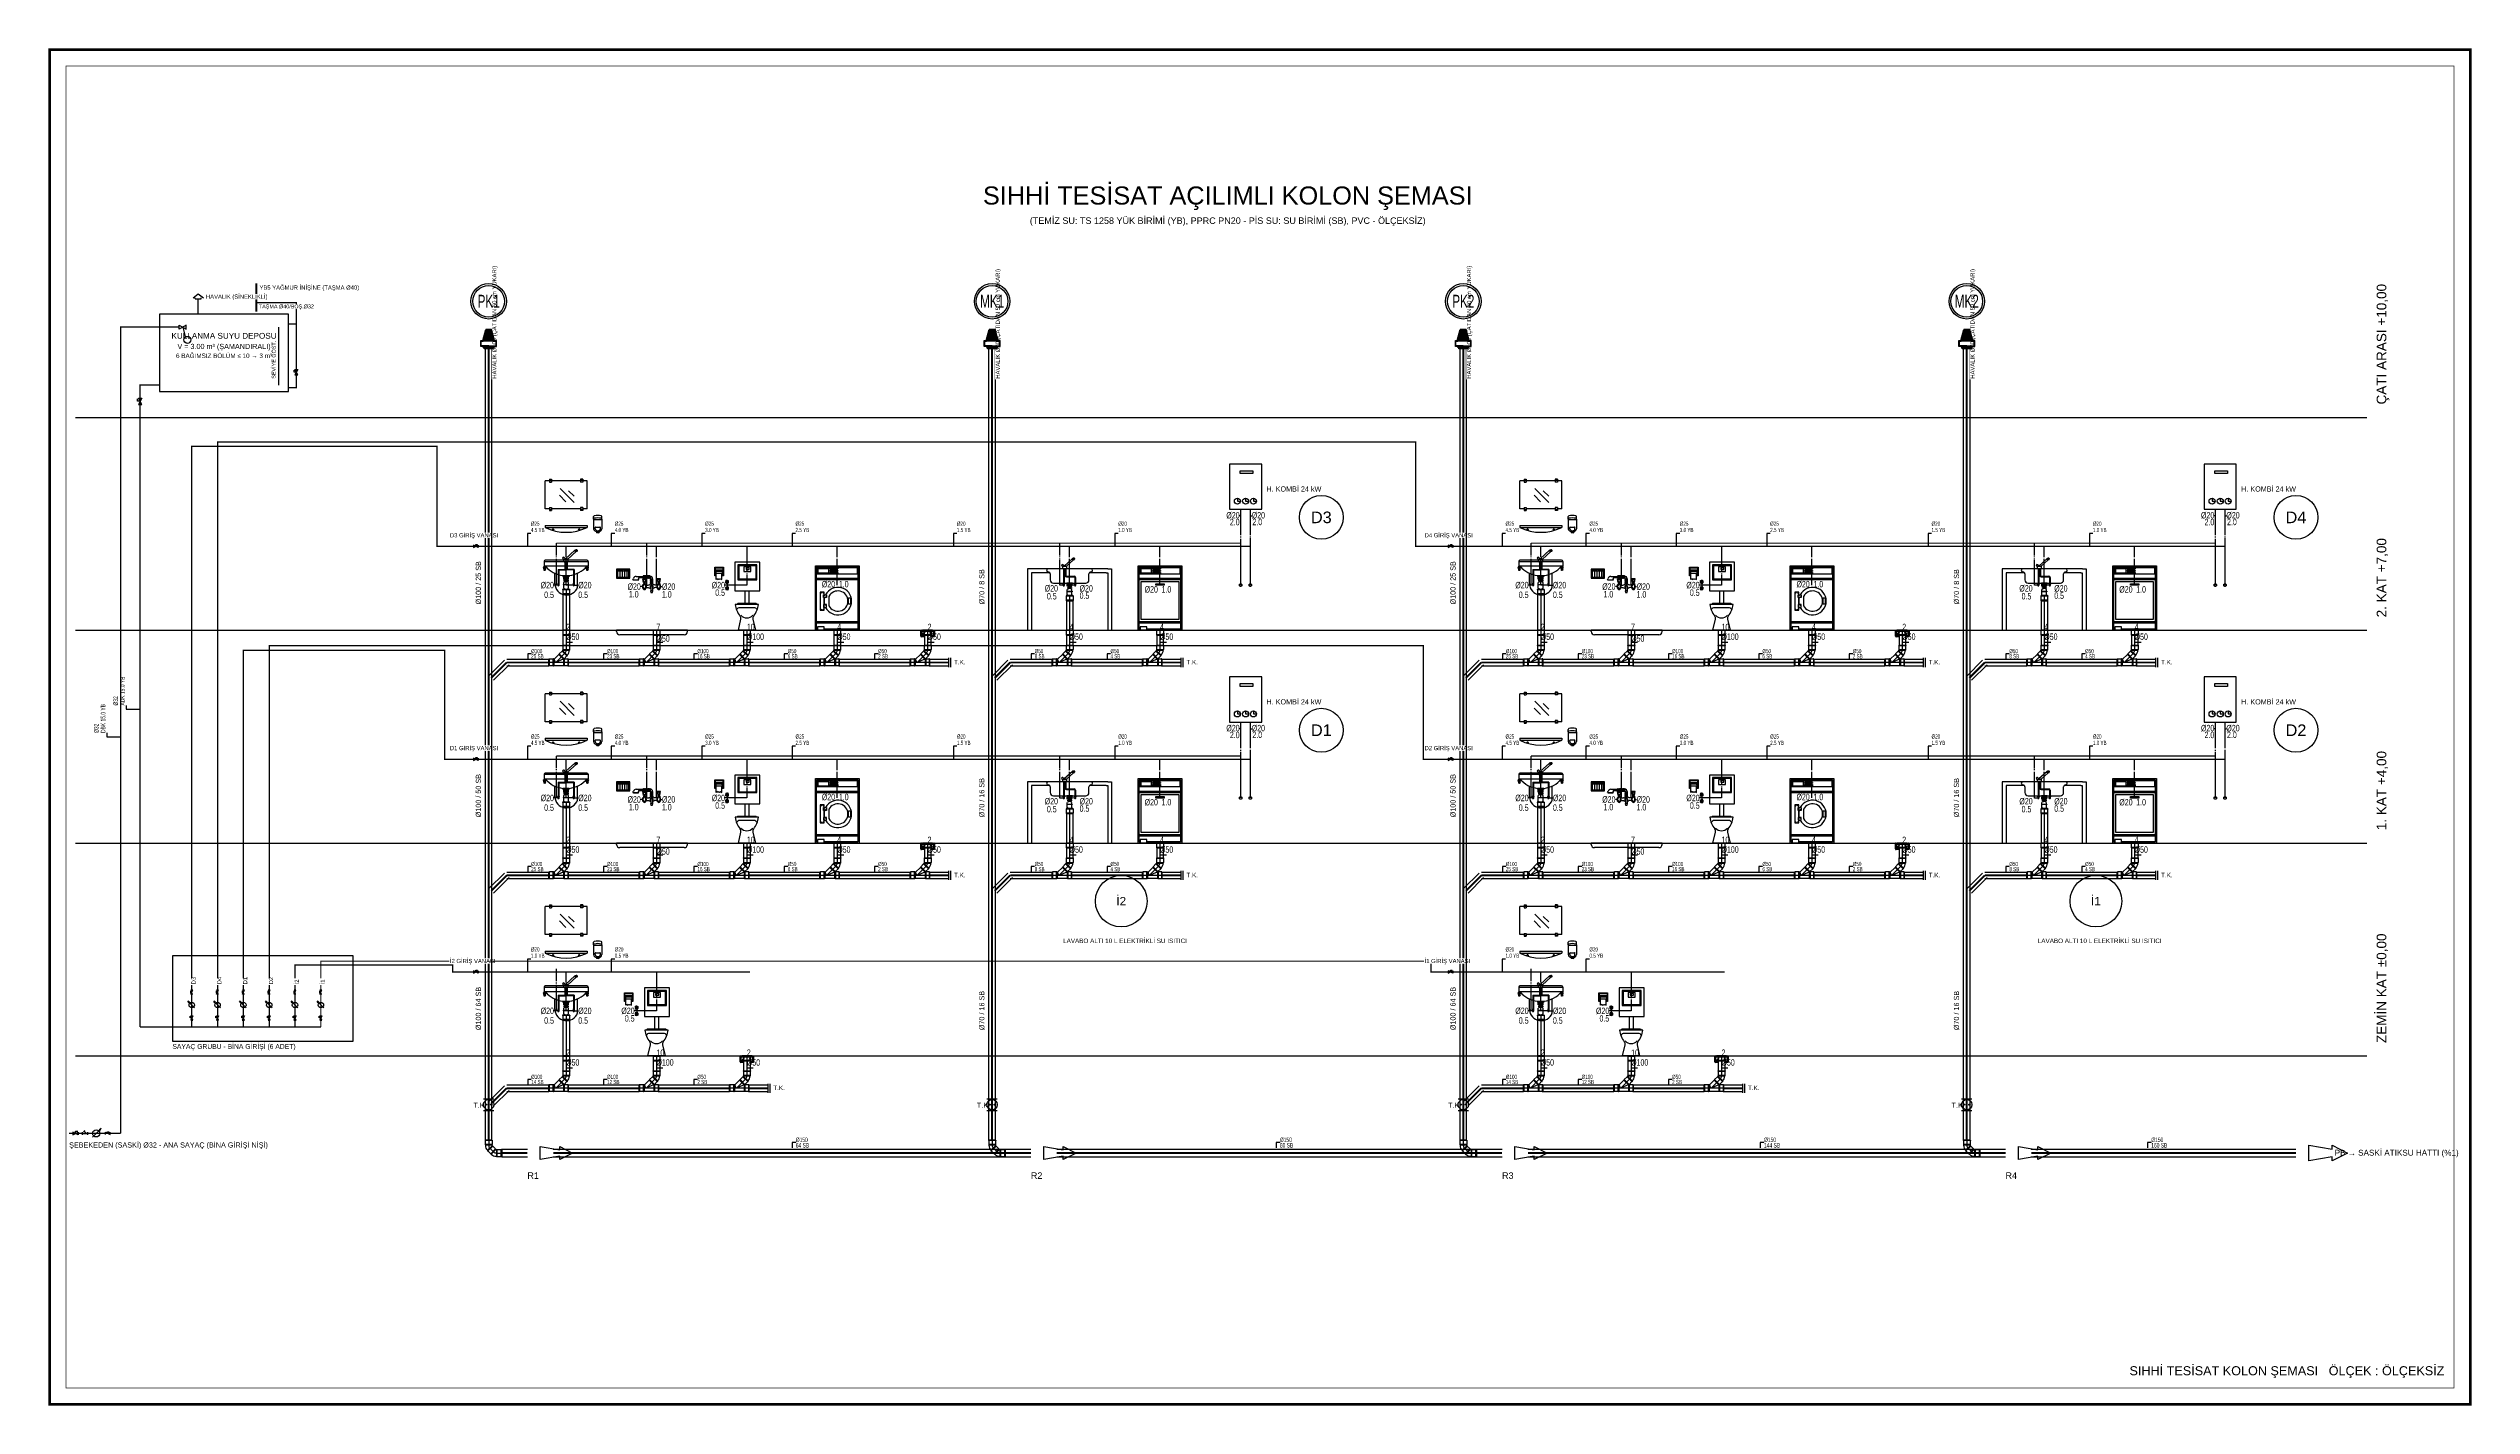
# Model space of a CAD drawing. Header units: centimetres. Extents: x -3952 to 22702, y 13298 to 16732.
# Drawn here: x 16998 to 20752, y 14628 to 16732 of the extents above; entities that cross this region are included whole.
import ezdxf
from ezdxf.enums import TextEntityAlignment as Align

# ---------------------------------------------------------------- set-up
doc = ezdxf.new("R2010")
doc.units = ezdxf.units.CM
for name, pattern in [('BASMA HATTI', [31, 25, -6]), ('PIS', [38, 30, -8]), ('PISSU HATTI', [26, 20, -6]), ('SICAK', [4.6, 4, -0.15, 0.075, -0.15, 0.075, -0.15]), ('SOGUK', [4.375, 4, -0.15, 0.075, -0.15]), ('YAGMUR HATTI', [36, 30, -6])]:
    doc.linetypes.add(name, pattern=pattern)
for name, color, linetype in [('MTY-CIHAZ', 135, 'CONTINUOUS'), ('MTY-KAT-ADI', 1, 'CONTINUOUS'), ('MTY-PAFTA', 7, 'CONTINUOUS'), ('MTY-PIS-SU-BORUSU', 6, 'PIS'), ('MTY-PISSU-BORU', 6, 'CONTINUOUS'), ('MTY-PISSU-BORU-TAVANDAN', 6, 'PISSU HATTI'), ('MTY-PISSU-CAP', 211, 'CONTINUOUS'), ('MTY-PISSU-KOLONNO', 211, 'CONTINUOUS'), ('MTY-PVC', 43, 'CONTINUOUS'), ('MTY-ROGAR', 5, 'CONTINUOUS'), ('MTY-SEMA', 8, 'CONTINUOUS'), ('MTY-SICAKSU-BORU', 1, 'BASMA HATTI'), ('MTY-SOGUKSU-BORU', 5, 'CONTINUOUS'), ('MTY-TEFRIS', 15, 'CONTINUOUS'), ('MTY-TEMIZSU-CAP', 101, 'CONTINUOUS'), ('MTY-VANA', 1, 'CONTINUOUS'), ('MTY-YAGMUR-BORUSU', 3, 'YAGMUR HATTI'), ('MTY-YAGMUR-BORUSU-CAP', 3, 'CONTINUOUS'), ('MTY-YAZI', 7, 'CONTINUOUS'), ('MTY-YUK-BIRIMI', 7, 'CONTINUOUS'), ('RAST-TEM-SU DEPOSU', 11, 'CONTINUOUS')]:
    doc.layers.add(name, color=color, linetype=linetype)
doc.layers.add('ROTAS-PAFTA-SINIRI', color=8, linetype='Continuous', plot=False)
doc.styles.add('ANOTATIVO', font='arial.ttf')
doc.styles.add('CAP', font='wturkce.SHX', dxfattribs={"width": 0.65})
doc.styles.add('MTY_CAP', font='wturkce.SHX', dxfattribs={"width": 0.65, "height": 20})
doc.styles.add('MTYCAPLT', font='arial.ttf', dxfattribs={"width": 0.65, "height": 1})
doc.styles.add('ROTAS', font='arial.ttf')
doc.linetypes.add('PİS SU', pattern='A,6,-0.4,[")",Standard,S=1,R=0,X=-0.1,Y=-0.375],-0.2', length=6.6)

# ---------------------------------------------------------------- blocks, each defined once
blk = doc.blocks.new('ROTAS_PAFTA')
blk.add_lwpolyline([(0, 0), (1, 0), (1, 1), (0, 1)], close=True)
blk = doc.blocks.new('MTY-KURESEL VANA')
at = {"layer": 'MTY-VANA'}
for p, q in [((0, 0), (0, 8)), ((0, 8), (8, 8))]:
    blk.add_line(p, q, dxfattribs=at)
blk.add_lwpolyline([(-10, 5), (-10, -5), (10, 5), (10, -5), (-10, 5)], dxfattribs=at)
at = {"layer": 'MTY-VANA', "style": 'MTYCAPLT', "width": 0.65}
blk.add_attdef('CAP', text='', height=10, dxfattribs=at).set_placement((-1.1, 0), align=Align.CENTER)
blk = doc.blocks.new('MTY-PISLIK TUTUCU')
at = {"layer": 'MTY-VANA'}
for p, q in [((-10, -5), (-10, 5)), ((-10, 0), (10, 0)), ((10, -5), (10, 5))]:
    blk.add_line(p, q, dxfattribs=at)
at = {"layer": 'MTY-VANA', "color": 1, "ltscale": 75}
for p, q in [((-6.1, 5.8), (-1.4, 10.5)), ((5.1, 0), (-3.7, 8.1))]:
    blk.add_line(p, q, dxfattribs=at)
at = {"layer": 'MTY-VANA', "style": 'CAP', "width": 0.65}
blk.add_attdef('CAP', text='', height=5, dxfattribs=at).set_placement((0, 0), align=Align.CENTER)
blk = doc.blocks.new('MTY-SU SAYACI')
at = {"layer": 'MTY-VANA'}
blk.add_hatch(color=256, dxfattribs=at).paths.add_polyline_path([(9.8, 9.8), (5.6, 7), (7, 5.6)])
for p, q in [((-7.3, -7.3), (6.3, 6.3)), ((5.6, 7), (9.8, 9.8)), ((7, 5.6), (5.6, 7)), ((7, 5.6), (9.8, 9.8))]:
    blk.add_line(p, q, dxfattribs=at)
blk.add_circle((0, 0), 7, dxfattribs=at)
blk.add_attdef('CAP', (2, 0.9), '', height=2.5, rotation=225, dxfattribs=at)
blk = doc.blocks.new('MTY-CEKVALF VANA')
at = {"layer": 'MTY-VANA'}
h = blk.add_hatch(color=256, dxfattribs=at)
edge = h.paths.add_edge_path()
edge.add_arc((-10, 5), 1.41, 180, 540, ccw=False)
for p, q in [((-10, -5), (-10, 5)), ((-10, 5), (10, -5)), ((-6, 5), (6, 5)), ((6, 5), (0, 7)), ((10, -5), (10, 5))]:
    blk.add_line(p, q, dxfattribs=at)
at = {"layer": 'MTY-VANA', "style": 'CAP', "width": 0.65}
blk.add_attdef('CAP', text='', height=5, rotation=153.4349, dxfattribs=at).set_placement((0, 0), align=Align.CENTER)
blk = doc.blocks.new('MTY-TEMIZ SU CAP MB')
at = {"layer": 'MTY-TEMIZSU-CAP'}
for p, q in [((0.83, 3.1), (0, 3.1)), ((0, 3.1), (0, 0))]:
    blk.add_line(p, q, dxfattribs=at)
at = {"layer": 'MTY-TEMIZSU-CAP', "style": 'MTY_CAP', "width": 0.65}
for tag, p in [('SOCP_001', (0.83, 4.92)), ('SCCP_001', (0.83, 1.92))]:
    blk.add_attdef(tag, p, '', height=1, dxfattribs=at)
at = {"layer": 'MTY-YUK-BIRIMI', "color": 101, "style": 'MTY_CAP', "width": 0.65}
for tag, p in [('SO_001', (0.83, 3.42)), ('SC_001', (0.83, 0.42))]:
    blk.add_attdef(tag, p, '', height=1, dxfattribs=at)
blk = doc.blocks.new('LAVABO1 KOLON')
at = {"layer": 'MTY-PISSU-BORU-TAVANDAN', "linetype": 'PİS SU', "ltscale": 5}
blk.add_line((0, 63.4), (0, 0), dxfattribs=at)
at = {"layer": 'MTY-PVC', "color": 43}
for p, q in [((-5.5, 63.4), (-5.5, 62.8)), ((-5, 63.4), (-5.5, 63.4)), ((-5.3, 62.8), (-5.5, 62.8)), ((5.3, 62.8), (-5.3, 62.8)), ((-5.3, 62.8), (-5.3, 56.5)), ((5.3, 56.5), (-5.3, 56.5)), ((-5.3, 56.5), (-5, 55.4)), ((5, 63.4), (-5, 63.4)), ((5, 55.4), (-5, 55.4)), ((-5, 55.4), (-5, 0)), ((5.5, 63.4), (5, 63.4)), ((5.3, 56.5), (5, 55.4)), ((5, 55.4), (5, 0)), ((5.5, 62.8), (5.3, 62.8)), ((5.3, 62.8), (5.3, 56.5)), ((5.5, 63.4), (5.5, 62.8))]:
    blk.add_line(p, q, dxfattribs=at)
at = {"layer": 'MTY-SICAKSU-BORU', "linetype": 'SICAK', "ltscale": 10}
for p, q in [((-15, 70), (-15, 135)), ((-13.1, 70), (-15.1, 70))]:
    blk.add_line(p, q, dxfattribs=at)
at = {"layer": 'MTY-SOGUKSU-BORU', "linetype": 'SOGUK', "ltscale": 10}
for p, q in [((0, 70), (0, 130)), ((11.8, 70), (0, 70))]:
    blk.add_line(p, q, dxfattribs=at)
at = {"layer": 'MTY-TEFRIS', "color": 2}
for p, q in [((-32.6, 188.2), (-32.6, 231.6)), ((-25.8, 231.6), (-32.6, 231.6)), ((-25.8, 234.1), (-22.5, 234.1)), ((-25.8, 234.1), (-25.8, 229.7)), ((-25.8, 232.4), (-22.5, 232.4)), ((-25.8, 229.7), (-22.5, 229.7)), ((-22.5, 234.1), (-22.5, 229.7)), ((22.4, 231.6), (-22.5, 231.6)), ((22.4, 234.1), (22.4, 229.7)), ((25.7, 234.1), (22.4, 234.1)), ((25.7, 232.4), (22.4, 232.4)), ((25.7, 229.7), (22.4, 229.7)), ((25.7, 234.1), (25.7, 229.7)), ((32.4, 231.6), (25.7, 231.6)), ((32.4, 188.2), (32.4, 231.6)), ((-25.8, 188.2), (-32.6, 188.2)), ((-25.8, 190.1), (-22.5, 190.1)), ((-25.8, 190.1), (-25.8, 185.7)), ((-22.5, 190.1), (-22.5, 185.7)), ((22.4, 188.2), (-22.5, 188.2)), ((-0.2, 199.3), (-10.4, 209.4)), ((12.7, 197.9), (-9.1, 219.8)), ((12.3, 207.7), (3.7, 216.3)), ((25.7, 190.1), (22.4, 190.1)), ((22.4, 190.1), (22.4, 185.7)), ((25.7, 190.1), (25.7, 185.7)), ((32.4, 188.2), (25.7, 188.2)), ((-32.6, 162.6), (32.4, 162.6)), ((-32.6, 162.6), (-32.6, 159.4)), ((-32.6, 159.4), (32.4, 159.4)), ((-25.8, 187.4), (-22.5, 187.4)), ((-25.8, 185.7), (-22.5, 185.7)), ((25.7, 187.4), (22.4, 187.4)), ((25.7, 185.7), (22.4, 185.7)), ((32.4, 162.6), (32.4, 159.4)), ((42.6, 172.3), (42.6, 176.3)), ((42.6, 172.3), (42.6, 157.3)), ((42.6, 171.7), (55.4, 171.7)), ((42.6, 160.5), (42.6, 157.3)), ((45, 157.3), (45, 159.2)), ((45.7, 159.9), (52.4, 159.9)), ((47, 152.7), (47, 151.7)), ((47.8, 150.9), (47, 151.7)), ((50.2, 150.9), (47.8, 150.9)), ((50.2, 150.9), (51, 151.7)), ((51, 152.7), (51, 151.7)), ((53, 157.3), (53, 159.2)), ((55.4, 172.3), (55.4, 176.3)), ((55.4, 172.3), (55.4, 157.3))]:
    blk.add_line(p, q, dxfattribs=at)
at = {"layer": 'MTY-TEFRIS', "color": 4}
for p, q in [((-5, 112.8), (-5.2, 112.6)), ((-1.1, 110.9), (-3.5, 112.9)), ((13.4, 124.1), (-1.2, 110.9)), ((15.9, 122.5), (2.1, 109.9)), ((13.3, 122.8), (13.4, 123.8)), ((13.3, 122.8), (15.5, 122.8)), ((13.7, 122.8), (13.7, 122.5)), ((17.2, 122.8), (13.7, 122.8)), ((13.7, 122.5), (17.2, 122.5)), ((14.5, 124.7), (15.5, 124.7)), ((16.5, 124.7), (15.5, 124.7)), ((17.7, 122.8), (15.5, 122.8)), ((17.2, 122.5), (17.2, 122.8)), ((17.7, 122.8), (17.6, 123.8)), ((-34.2, 93.6), (-35, 97.9)), ((-33.9, 98.3), (-34.7, 98.3)), ((-34.2, 106.7), (-34.2, 99.2)), ((34.1, 106.3), (-34.2, 106.3)), ((34.1, 99.2), (-34.2, 99.2)), ((-33.9, 99.2), (-33.9, 96.7)), ((-32.4, 99.2), (-32.4, 96.7)), ((-31.6, 98.3), (-32.4, 98.3)), ((32.1, 108.5), (-32.3, 108.5)), ((-32.1, 93.6), (-31.3, 97.9)), ((-17.7, 71.9), (-17.7, 88.5)), ((-12.5, 94.4), (-12.5, 72.2)), ((-12.5, 94.4), (-1.8, 94.4)), ((-11.4, 93.4), (-11.4, 72.2)), ((-11.4, 93.4), (-0.8, 93.4)), ((-5.1, 111.1), (-3.4, 109.6)), ((-5, 84.9), (-5, 83.5)), ((4.9, 84.6), (-5, 84.6)), ((-5, 83.5), (-0.1, 83.5)), ((-3.8, 79.2), (-3.8, 82.5)), ((3.7, 81.3), (-3.8, 81.3)), ((3.7, 80.2), (-3.8, 80.2)), ((-3.4, 106.7), (-3.4, 109.9)), ((3.2, 109.9), (-3.4, 109.9)), ((-3.4, 106.7), (3.2, 106.7)), ((-3, 76.1), (-3, 77.4)), ((-3, 77.4), (3, 77.4)), ((3, 76.8), (-3, 76.8)), ((3, 76.1), (-3, 76.1)), ((-2.9, 106.7), (-2.9, 106.3)), ((-2.9, 106.3), (2.8, 106.3)), ((-2.2, 110), (-2.2, 109.9)), ((-2.1, 106.3), (-2.1, 106.1)), ((2, 106.1), (-2.1, 106.1)), ((-1.8, 106.1), (-1.8, 94.4)), ((-1.1, 110.9), (-0.1, 110.9)), ((-1.1, 83.5), (-1.1, 83.1)), ((-1.1, 78.6), (-1.1, 77.4)), ((-1.1, 76.1), (-1.1, 75.2)), ((-0.8, 106.1), (-0.8, 93.4)), ((0.9, 110.9), (-0.1, 110.9)), ((4.9, 83.5), (-0.1, 83.5)), ((0.6, 106.1), (0.6, 93.4)), ((11.3, 93.4), (0.6, 93.4)), ((1, 83.5), (1, 83.1)), ((1, 78.6), (1, 77.4)), ((1, 76.1), (1, 75.2)), ((1.7, 106.1), (1.7, 94.4)), ((12.4, 94.4), (1.7, 94.4)), ((2, 106.3), (2, 106.1)), ((2.8, 106.3), (2.8, 106.7)), ((3, 77.4), (3, 76.1)), ((3.2, 106.7), (3.2, 109.9)), ((3.7, 79.2), (3.7, 82.5)), ((4.9, 84.9), (4.9, 83.5)), ((11.3, 93.4), (11.3, 72.2)), ((12.4, 94.4), (12.4, 72.2)), ((17.7, 66.7), (17.7, 88.5)), ((32, 93.6), (31.2, 97.9)), ((31.5, 98.3), (32.3, 98.3)), ((32.3, 99.2), (32.3, 96.7)), ((33.8, 99.2), (33.8, 96.7)), ((33.8, 98.3), (34.6, 98.3)), ((34.1, 106.7), (34.1, 99.2)), ((34.1, 93.6), (34.8, 97.9)), ((-12, 72.2), (-13.3, 72.2)), ((-13.3, 72.2), (-13.3, 71.8)), ((-13.3, 71.8), (-12, 71.8)), ((-12.5, 71.8), (-12.5, 70)), ((-12.5, 71.8), (-12.5, 70)), ((-12.5, 70), (-11.4, 70)), ((-12, 72.2), (-10.6, 72.2)), ((-10.6, 71.8), (-12, 71.8)), ((-11.4, 71.8), (-11.4, 70)), ((-11.4, 71.8), (-11.4, 70)), ((-10.6, 72.2), (-10.6, 71.8)), ((-4.3, 70.2), (-4.3, 70.8)), ((-4.3, 70.8), (4.1, 70.8)), ((4.1, 70.2), (-4.3, 70.2)), ((-3.8, 70.8), (-3.8, 73.9)), ((-3.8, 65.1), (-3.8, 70.2)), ((3.7, 70.8), (3.7, 73.9)), ((3.7, 65.1), (3.7, 70.2)), ((4.1, 70.8), (4.1, 70.2)), ((11.8, 72.2), (10.5, 72.2)), ((10.5, 72.2), (10.5, 71.8)), ((10.5, 71.8), (11.8, 71.8)), ((11.3, 71.8), (11.3, 70)), ((11.3, 71.8), (11.3, 70)), ((12.4, 70), (11.3, 70)), ((11.8, 72.2), (13.2, 72.2)), ((13.2, 71.8), (11.8, 71.8)), ((12.4, 71.8), (12.4, 70)), ((12.4, 71.8), (12.4, 70)), ((13.2, 72.2), (13.2, 71.8))]:
    blk.add_line(p, q, dxfattribs=at)
at = {"layer": 'MTY-TEFRIS', "color": 2}
for centre in [(-20.2, 155.8), (20, 155.8)]:
    blk.add_circle(centre, 0.437, dxfattribs=at)
at = {"layer": 'MTY-TEFRIS', "color": 4}
for centre, radius in [((-34.5, 97.8), 0.254), ((-33.2, 93.6), 1.03), ((-33.2, 93.6), 0.556), ((-31.8, 97.8), 0.254), ((31.7, 97.8), 0.254), ((33, 93.6), 1.03), ((33, 93.6), 0.556), ((34.4, 97.8), 0.254)]:
    blk.add_circle(centre, radius, dxfattribs=at)
at = {"layer": 'MTY-TEFRIS', "color": 2}
for centre, radius, start, end in [((-0.1, 225.2), 73.4, 243.732, 296.268), ((-20.3, 155.2), 1.53, 324.1885, 183.5443), ((20.2, 155.2), 1.53, 356.4557, 215.8115), ((43.9, 176.3), 1.28, 103.3424, 180), ((43.9, 172.3), 1.28, 103.3424, 180), ((49, 150.7), 27.4, 78.6146, 101.3854), ((49, 146.7), 27.4, 78.6146, 101.3854), ((45.7, 159.2), 0.64, 90, 180), ((52.4, 159.2), 0.64, 0, 90), ((54.2, 176.3), 1.28, 0, 76.6576), ((54.2, 172.3), 1.28, 0, 76.6576)]:
    blk.add_arc(centre, radius, start, end, dxfattribs=at)
at = {"layer": 'MTY-TEFRIS', "color": 4}
for centre, radius, start, end in [((-4.2, 112.1), 1.08, 49.5737, 139.5737), ((14.5, 123.6), 1.08, 90, 174.0701), ((16.5, 123.6), 1.08, 5.9299, 90), ((-34.7, 98), 0.308, 97.4029, 189.7354), ((-32.2, 106.5), 2.01, 88.0953, 174.201), ((-33.2, 96.7), 0.735, 180, 0), ((-0.1, 127.1), 42.5, 220.978, 263.3453), ((-31.6, 98), 0.308, 350.2646, 82.5971), ((-4.3, 111.9), 1.08, 139.5737, 229.5737), ((-0.1, 72.9), 10.3, 68.5327, 111.4673), ((-0.1, 88.8), 10.3, 248.5327, 291.4673), ((-0.1, 69.5), 5.8, 49.3706, 130.6294), ((-1.1, 109.8), 1.08, 90, 174.0701), ((0.9, 109.8), 1.08, 5.9299, 90), ((-0.1, 127.1), 42.5, 276.6547, 319.022), ((31.5, 98), 0.308, 97.4029, 189.7354), ((32.1, 106.5), 2.01, 5.799, 91.9047), ((33, 96.7), 0.735, 180, 0), ((34.5, 98), 0.308, 350.2646, 82.5971), ((0.6, 73), 18.3, 183.6718, 339.6625), ((-12, 70), 1.09, 119.8858, 60.1142), ((-12, 70.1), 0.548, 189.0453, 350.9547), ((-0.1, 69.5), 5.8, 229.3706, 310.6294), ((11.8, 70), 1.09, 119.8858, 60.1142), ((11.8, 70.1), 0.548, 189.0453, 350.9547)]:
    blk.add_arc(centre, radius, start, end, dxfattribs=at)
at = {"layer": 'MTY-TEFRIS', "color": 2}
blk.add_ellipse((49, 157.3), major_axis=(6.4, 0), ratio=0.75, start_param=3.141593, end_param=6.283185, dxfattribs=at)
blk.add_open_spline([(45, 157.3), (45, 156.9), (45.1, 156.4), (45.6, 155.6), (46, 155.2), (46.9, 154.6), (47.4, 154.3), (48.6, 154.1), (50.1, 154.1), (50.5, 154.3), (51, 154.5), (52, 155.1), (52.4, 155.5), (52.9, 156.3), (53, 156.7), (53, 157.2), (53, 157.2), (53, 157.3)], degree=3, knots=[0, 0, 0, 0, 0.442663, 0.442663, 0.885326, 0.885326, 1.327989, 1.327989, 1.770652, 1.770652, 2.213315, 2.213315, 2.655978, 2.655978, 3.098641, 3.098641, 3.141579, 3.141579, 3.141579, 3.141579], dxfattribs=at)
at = {"layer": 'MTY-TEMIZSU-CAP'}
for p, q in [((-15.1, 70), (-18.9, 70)), ((12.9, 70), (18.8, 70))]:
    blk.add_line(p, q, dxfattribs=at)
at = {"layer": 'MTY-PISSU-CAP', "lineweight": -3, "ltscale": 100, "style": 'CAP', "width": 0.65}
blk.add_attdef('PSCP', text='', height=10, dxfattribs=at).set_placement((0, -10), align=Align.MIDDLE_LEFT)
at = {"layer": 'MTY-TEMIZSU-CAP', "color": 101, "style": 'CAP', "width": 0.65}
blk.add_attdef('SCCP', text='', height=10, dxfattribs=at).set_placement((-18.9, 70), align=Align.MIDDLE_RIGHT)
blk.add_attdef('SOCP', text='', height=10, dxfattribs=at).set_placement((18.8, 70), align=Align.MIDDLE_LEFT)
at = {"layer": 'MTY-YUK-BIRIMI', "color": 101, "style": 'CAP', "width": 0.65}
blk.add_attdef('SC', text='', height=10, dxfattribs=at).set_placement((-18.9, 55), align=Align.MIDDLE_RIGHT)
blk.add_attdef('SO', text='', height=10, dxfattribs=at).set_placement((18.8, 55), align=Align.MIDDLE_LEFT)
at = {"layer": 'MTY-YUK-BIRIMI', "color": 211, "lineweight": -3, "ltscale": 100, "style": 'CAP', "width": 0.65}
blk.add_attdef('PS', text='', height=10, dxfattribs=at).set_placement((0, 5), align=Align.MIDDLE_LEFT)
blk = doc.blocks.new('PVC CATAL SAG')
at = {"layer": 'MTY-PIS-SU-BORUSU', "linetype": 'PİS SU', "ltscale": 5}
for p, q in [((0, 0), (0, -23)), ((-1.8, -35.3), (-16.1, -49.8)), ((0, -23), (0, -31)), ((3, -50), (-27, -50))]:
    blk.add_line(p, q, dxfattribs=at)
blk.add_arc((-6, -31), 6, 315, 0, dxfattribs=at)
at = {"layer": 'MTY-PISSU-CAP', "lineweight": -3, "ltscale": 100}
for p, q in [((0, -15.8), (0, -25.8)), ((10, -18.9), (0, -18.9))]:
    blk.add_line(p, q, dxfattribs=at)
at = {"layer": 'MTY-PVC', "color": 43}
for p, q in [((-5.5, 0), (-5.5, -0.6)), ((-10.6, -36.7), (-11.2, -37.7)), ((-6.2, -32.3), (-10.6, -36.7)), ((-10.6, -36.7), (-3.1, -44.2)), ((-5.9, -31.7), (-6.3, -32.1)), ((-5.9, -31.7), (-6.3, -32.1)), ((-6.3, -32.1), (-6.2, -32.3)), ((-6.3, -32.1), (-6.2, -32.3)), ((-6.2, -32.3), (1.3, -39.8)), ((-5.9, -31.7), (-5.6, -32)), ((-5.9, -31.7), (-5.6, -32)), ((-5.3, -31.7), (-5.6, -32)), ((-5.6, -32), (1.5, -39.1)), ((5.5, 0), (-5.5, 0)), ((-5.3, -0.6), (-5.5, -0.6)), ((-5.5, -23), (-5.5, -23.6)), ((-5.5, -23), (-5, -23)), ((-5.5, -23.6), (-5.3, -23.6)), ((5.3, -0.6), (-5.3, -0.6)), ((-5.3, -0.6), (-5.3, -6.9)), ((5.3, -6.9), (-5.3, -6.9)), ((-5.3, -6.9), (-5, -8)), ((-5.3, -23.6), (5.3, -23.6)), ((-5.3, -23.6), (-5.3, -29.9)), ((-5.3, -29.9), (5.3, -29.9)), ((-5.3, -29.9), (-5, -31)), ((-5.3, -31.7), (1.8, -38.8)), ((5, -8), (-5, -8)), ((-5, -8), (-5, -22.9)), ((-5, -23), (5, -23)), ((-5, -31), (5, -31)), ((5.3, -6.9), (5, -8)), ((5, -8), (5, -22.9)), ((5, -23), (5.5, -23)), ((5.3, -29.9), (5, -31)), ((5.5, -0.6), (5.3, -0.6)), ((5.3, -0.6), (5.3, -6.9)), ((5.3, -23.6), (5.5, -23.6)), ((5.3, -23.6), (5.3, -29.9)), ((5.5, 0), (5.5, -0.6)), ((5.5, -23), (5.5, -23.6)), ((-25.9, -44.7), (-27, -45)), ((-27, -55), (-27, -45)), ((-25.9, -55.3), (-27, -55)), ((-25.9, -55.3), (-25.9, -44.7)), ((-20.3, -44.7), (-25.9, -44.7)), ((-20.3, -55.3), (-25.9, -55.3)), ((-19.7, -44.5), (-20.3, -44.5)), ((-20.3, -44.7), (-20.3, -44.5)), ((-20.3, -55.3), (-20.3, -44.7)), ((-20.3, -55.5), (-20.3, -55.3)), ((-19.7, -55.5), (-20.3, -55.5)), ((-19.7, -45), (-19.7, -44.5)), ((-19.7, -55), (-19.7, -45)), ((-19.3, -45), (-19.7, -45)), ((-19.7, -55.5), (-19.7, -55)), ((-19.3, -55), (-19.7, -55)), ((-18.5, -45), (-19.3, -45)), ((-19.3, -45), (-19.3, -55)), ((-19.3, -45), (-19.3, -55)), ((-19.3, -55), (-19.3, -45)), ((-19.3, -45), (-19.3, -55)), ((-4, -55), (-19.3, -55)), ((-11.2, -37.7), (-18.5, -45)), ((-16.5, -50), (-18.5, -45)), ((-4.4, -45), (-16.5, -50)), ((-11.2, -37.7), (-4.1, -44.7)), ((-4.1, -44.7), (-4.4, -45)), ((-4, -45), (-4.4, -45)), ((-3.1, -44.2), (-4.1, -44.7)), ((-2.9, -44.7), (-4, -45)), ((-4, -45), (-4, -55)), ((-2.9, -55.3), (-4, -55)), ((1.3, -39.8), (-3.1, -44.2)), ((2.4, -44.7), (-2.9, -44.7)), ((-2.9, -44.7), (-2.9, -55.3)), ((2.4, -55.3), (-2.9, -55.3)), ((1.3, -39.8), (1.5, -39.9)), ((1.3, -39.8), (1.5, -39.9)), ((1.8, -38.8), (1.5, -39.1)), ((1.5, -39.1), (1.9, -39.5)), ((1.5, -39.1), (1.9, -39.5)), ((1.9, -39.5), (1.5, -39.9)), ((1.9, -39.5), (1.5, -39.9)), ((3, -44.5), (2.4, -44.5)), ((2.4, -44.5), (2.4, -44.7)), ((2.4, -44.7), (2.4, -55.3)), ((2.4, -55.3), (2.4, -55.5)), ((3, -55.5), (2.4, -55.5)), ((3, -44.5), (3, -45)), ((3, -45), (3, -55)), ((3, -55), (3, -55.5))]:
    blk.add_line(p, q, dxfattribs=at)
for radius in [1, 11]:
    blk.add_arc((-6, -31), radius, 315, 0, dxfattribs=at)
blk = doc.blocks.new('KLOZET1 KOLON')
at = {"layer": 'MTY-SOGUKSU-BORU', "linetype": 'SOGUK', "ltscale": 10}
for p, q in [((0, 130), (0, 70)), ((-30.7, 75), (-30.7, 65)), ((0, 70), (-30.7, 70))]:
    blk.add_line(p, q, dxfattribs=at)
at = {"layer": 'MTY-TEFRIS', "color": 2}
for p, q in [((-49.8, 84.5), (-49.8, 97.9)), ((-49.8, 97.9), (-36.4, 97.9)), ((-47.3, 84.5), (-49.8, 84.5)), ((-48.8, 86.3), (-48.8, 96.1)), ((-48.1, 91.9), (-48.8, 91.9)), ((-48.8, 91.9), (-48.8, 90.5)), ((-48.8, 90.5), (-48.1, 90.5)), ((-48.1, 93.7), (-48.1, 88.7)), ((-48.1, 93.7), (-38, 93.7)), ((-48.1, 90.5), (-48.1, 91.9)), ((-38, 91.2), (-48.1, 91.2)), ((-48.1, 88.7), (-38, 88.7)), ((-48, 96.9), (-38.2, 96.9)), ((-47.3, 85.5), (-48, 85.5)), ((-47.3, 78.6), (-47.3, 88.7)), ((-45.3, 79.8), (-47.3, 78.6)), ((-45.3, 79.8), (-44.6, 78.4)), ((-43.8, 79.6), (-44.6, 78.4)), ((-43.8, 79.6), (-43.1, 78.8)), ((-42.2, 79.6), (-43.1, 78.8)), ((-42.2, 79.6), (-41.4, 78.5)), ((-40.6, 79.8), (-41.4, 78.5)), ((-40.6, 79.8), (-38.9, 78.6)), ((-38.9, 78.6), (-38.9, 88.7)), ((-38.9, 78.6), (-38.9, 88.7)), ((-38.2, 85.5), (-38.9, 85.5)), ((-36.4, 84.5), (-38.9, 84.5)), ((-38, 93.7), (-38, 88.7)), ((-38, 91.9), (-37.4, 91.9)), ((-38, 90.5), (-38, 91.9)), ((-37.4, 90.5), (-38, 90.5)), ((-37.4, 96.1), (-37.4, 86.3)), ((-37.4, 91.9), (-37.4, 90.5)), ((-36.4, 97.9), (-36.4, 84.5)), ((20.3, 105.4), (-18.6, 105.4)), ((-18.6, 105.4), (-18.6, 61.1)), ((15.7, 101.5), (-13.9, 101.5)), ((-13.9, 101.5), (-13.9, 78.2)), ((-13.9, 78.2), (15.7, 78.2)), ((14.2, 100.1), (-12.5, 100.1)), ((-12.5, 100.1), (-12.5, 79.6)), ((-12.5, 79.6), (14.2, 79.6)), ((6.2, 98.3), (-4.5, 98.3)), ((-4.5, 98.3), (-4.5, 91)), ((-4.5, 91), (6.2, 91)), ((3.5, 97), (-1.3, 97)), ((-1.3, 97), (-1.3, 94.3)), ((-1.3, 94.3), (3.5, 94.3)), ((3.5, 94.3), (3.5, 97)), ((6.2, 91), (6.2, 98.3)), ((14.2, 79.6), (14.2, 100.1)), ((15.7, 78.2), (15.7, 101.5)), ((20.3, 61.1), (20.3, 105.4)), ((-18.6, 61.1), (20.3, 61.1)), ((17.9, 40), (-17.9, 40)), ((-14.2, 41.5), (-15.4, 40)), ((14.4, 41.5), (-14.2, 41.5)), ((-3.1, 61.1), (-3.1, 41.5)), ((2.9, 61.1), (2.9, 41.5)), ((14.4, 41.5), (15.6, 40)), ((-13.2, 0), (-9.4, 17)), ((13.2, 0), (-13.2, 0)), ((10.9, 35), (-10.9, 35)), ((9.4, 17), (13.2, 0)), ((-13.2, 0), (13.2, 0))]:
    blk.add_line(p, q, dxfattribs=at)
at = {"layer": 'MTY-TEFRIS', "color": 4}
for centre, radius in [((-30.7, 75), 1.54), ((-30.7, 75), 1.1), ((-30.7, 65), 1.54), ((-30.7, 65), 1.1)]:
    blk.add_circle(centre, radius, dxfattribs=at)
at = {"layer": 'MTY-TEFRIS', "color": 2}
for centre, radius, start, end in [((-48, 96.1), 0.84, 90, 180), ((-48, 86.3), 0.84, 180, 270), ((-38.2, 96.1), 0.84, 0, 90), ((-38.2, 86.3), 0.84, 270, 360), ((15.3, 43.1), 33.3, 185.3406, 219.0433), ((-15.3, 43.1), 33.3, 320.9567, 354.6594), ((-10.9, 29), 6, 90, 150.5477), ((-15.3, 18.3), 6, 347.3196, 39.0433), ((0, 32.2), 13, 223.6717, 316.3283), ((15.3, 18.3), 6, 140.9567, 192.6804), ((10.9, 29), 6, 29.4523, 90)]:
    blk.add_arc(centre, radius, start, end, dxfattribs=at)
at = {"layer": 'MTY-TEFRIS', "color": 4}
for centre, radius, start, end in [((-30.7, 75), 2.22, 144.4246, 215.3031), ((-32.5, 76.7), 0.321, 49.1354, 220.588), ((-34.6, 75), 2.44, 9.6915, 38.6707), ((-30.7, 78.9), 2.44, 231.0527, 260.0319), ((-30.7, 75), 2.22, 101.1879, 125.2988), ((-30.7, 75), 2.22, 54.4203, 101.1879), ((-30.7, 78.9), 2.44, 279.6872, 308.8102), ((-26.9, 75), 2.44, 140.9132, 170.0362), ((-29, 76.7), 0.321, 319.1354, 130.588), ((-30.7, 75), 2.22, 341.6236, 35.3031), ((-30.7, 65), 2.22, 144.3428, 215.2212), ((-32.5, 73.3), 0.321, 139.1354, 310.588), ((-32.5, 66.7), 0.321, 49.0535, 220.5062), ((-32.5, 63.3), 0.321, 139.0535, 310.5062), ((-34.6, 75), 2.44, 320.9132, 350.0362), ((-34.6, 65), 2.44, 9.6096, 38.5889), ((-34.6, 65), 2.44, 320.8313, 349.9544), ((-30.8, 71.1), 2.44, 99.6872, 128.8102), ((-30.7, 68.9), 2.44, 230.9708, 259.9501), ((-30.8, 61.1), 2.44, 99.6053, 128.7284), ((-30.7, 75), 2.22, 234.4203, 305.2988), ((-30.7, 65), 2.22, 101.1061, 125.2169), ((-30.7, 65), 2.22, 234.3385, 305.2169), ((-30.7, 65), 2.22, 54.3385, 101.1061), ((-30.8, 71.1), 2.44, 51.0527, 80.0319), ((-30.7, 68.9), 2.44, 279.6053, 308.7284), ((-30.8, 61.1), 2.44, 50.9708, 79.9501), ((-26.9, 75), 2.44, 189.6915, 218.6707), ((-26.9, 65), 2.44, 140.8313, 169.9544), ((-26.9, 65), 2.44, 189.6096, 218.5889), ((-29, 73.3), 0.321, 229.1354, 40.588), ((-29, 66.7), 0.321, 319.0535, 130.5062), ((-29, 63.3), 0.321, 229.0535, 40.5062), ((-30.7, 75), 2.22, 324.4246, 341.6236), ((-30.7, 65), 2.22, 341.5417, 35.2212), ((-30.7, 65), 2.22, 324.3428, 341.5417)]:
    blk.add_arc(centre, radius, start, end, dxfattribs=at)
at = {"layer": 'MTY-TEMIZSU-CAP', "lineweight": -3, "ltscale": 100}
blk.add_line((-30.7, 70), (-33.9, 70), dxfattribs=at)
at = {"layer": 'MTY-PISSU-CAP', "lineweight": -3, "ltscale": 100, "style": 'CAP', "width": 0.65}
blk.add_attdef('PSCP', text='', height=10, dxfattribs=at).set_placement((0, -10), align=Align.MIDDLE_LEFT)
at = {"layer": 'MTY-TEMIZSU-CAP', "color": 101, "style": 'CAP', "width": 0.65}
blk.add_attdef('SOCP', text='', height=10, dxfattribs=at).set_placement((-33.9, 70), align=Align.MIDDLE_RIGHT)
at = {"layer": 'MTY-YUK-BIRIMI', "color": 101, "style": 'CAP', "width": 0.65}
blk.add_attdef('SO', text='', height=10, dxfattribs=at).set_placement((-33.9, 58.3), align=Align.MIDDLE_RIGHT)
at = {"layer": 'MTY-YUK-BIRIMI', "color": 211, "lineweight": -3, "ltscale": 100, "style": 'CAP', "width": 0.65}
blk.add_attdef('PS', text='', height=10, dxfattribs=at).set_placement((0, 5), align=Align.MIDDLE_LEFT)
blk = doc.blocks.new('YER SUZGECI DN501 KOLON')
at = {"layer": 'MTY-TEFRIS', "color": 2}
for p, q in [((-9.5, 0), (-7.7, 0)), ((-7.7, 0), (-7.7, -1.4)), ((7.7, 0), (-7.7, 0)), ((-7.7, 0), (-7.7, -1.4)), ((-4.9, 0), (-6.3, 0)), ((-6.3, 0), (-6.3, -1.4)), ((-4.9, -1.1), (-6, 0)), ((-4.9, -0.4), (-5.3, 0)), ((-4.9, -0.1), (-5, 0)), ((-4.9, -1.4), (-4.9, 0)), ((-2.1, 0), (-3.5, 0)), ((-3.5, 0), (-3.5, -1.4)), ((-2.1, -1.1), (-3.2, 0)), ((-2.1, -0.4), (-2.5, 0)), ((-2.1, -0.1), (-2.2, 0)), ((-2.1, -1.4), (-2.1, 0)), ((0.7, -1.4), (-0.7, 0)), ((0.7, 0), (-0.7, 0)), ((-0.7, 0), (-0.7, -1.4)), ((0.7, -1.1), (-0.4, 0)), ((0.7, -0.6), (0.1, 0)), ((0.7, -0.4), (0.3, 0)), ((0.7, -0.1), (0.6, 0)), ((0.7, -1.4), (0.7, 0)), ((3.5, -1.4), (2.1, 0)), ((3.5, 0), (2.1, 0)), ((2.1, 0), (2.1, -1.4)), ((3.5, -1.1), (2.4, 0)), ((3.5, -0.6), (2.9, 0)), ((3.5, -0.4), (3.1, 0)), ((3.5, -0.1), (3.4, 0)), ((3.5, -1.4), (3.5, 0)), ((6.3, -1.4), (4.9, 0)), ((6.3, 0), (4.9, 0)), ((4.9, 0), (4.9, -1.4)), ((6.3, -1.1), (5.2, 0)), ((6.3, -0.6), (5.7, 0)), ((6.3, -0.4), (5.9, 0)), ((6.3, -0.1), (6.2, 0)), ((6.3, -1.4), (6.3, 0)), ((7.7, -1.4), (7.7, 0)), ((7.7, 0), (9.5, 0)), ((7.7, -1.4), (7.7, 0)), ((-10.5, -9), (-10.5, -1)), ((-5.3, -10), (-9.5, -10)), ((-9.1, -1.9), (-9.1, -8.1)), ((-7.7, -1.4), (-8.6, -1.4)), ((-8.6, -8.6), (-5.3, -8.6)), ((-7.7, -1.4), (7.7, -1.4)), ((-7.1, -8.6), (-6.3, -4.8)), ((-6.9, -8.6), (-7.1, -8.5)), ((-7, -8.3), (-6.5, -8.3)), ((-6.8, -8.6), (-7, -8.3)), ((-6.6, -8.6), (-6.8, -8.3)), ((-6.5, -8.5), (-6.7, -8.3)), ((-6.6, -8.6), (-5.8, -5)), ((-6.2, -6.3), (-6.6, -6)), ((-6.4, -6.3), (-6.6, -6.1)), ((-6.6, -6.3), (-6.1, -6.3)), ((-6.6, -6.3), (-6.6, -6.3)), ((-6, -6), (-6.5, -5.5)), ((-6.1, -6.1), (-6.5, -5.7)), ((-6.1, -6.3), (-6.5, -5.8)), ((-5.9, -5.5), (-6.4, -5.1)), ((-6, -5.7), (-6.4, -5.2)), ((-6, -5.8), (-6.4, -5.4)), ((-4.9, -1.4), (-6.3, 0)), ((-5.1, -1.4), (-6.3, -0.2)), ((-5.4, -1.4), (-6.3, -0.5)), ((-5.6, -1.4), (-6.3, -0.7)), ((-5.9, -1.4), (-6.3, -1)), ((-6.1, -1.4), (-6.3, -1.2)), ((-6.3, -1.4), (-4.9, -1.4)), ((-6.3, -4.8), (-4.3, -2.7)), ((-5.9, -5.2), (-6.3, -4.8)), ((-5.9, -5.4), (-6.3, -4.9)), ((-5.8, -5), (-6.2, -4.6)), ((-5.9, -5.1), (-6.2, -4.7)), ((-5.7, -4.9), (-6.1, -4.5)), ((-5.6, -4.8), (-6, -4.4)), ((-5.5, -4.7), (-5.9, -4.3)), ((-4.9, -0.9), (-5.8, 0)), ((-5.8, -5), (-4, -3.2)), ((-5.4, -4.6), (-5.8, -4.3)), ((-5.4, -4.5), (-5.7, -4.2)), ((-5.3, -4.4), (-5.6, -4.1)), ((-4.9, -0.6), (-5.5, 0)), ((-5.2, -4.3), (-5.5, -4)), ((-5, -4.2), (-5.4, -3.8)), ((-5.1, -4.3), (-5.4, -3.9)), ((-4.9, -4.1), (-5.3, -3.7)), ((-4.8, -4), (-5.2, -3.6)), ((-4.7, -3.9), (-5.1, -3.5)), ((-4.7, -3.8), (-5, -3.5)), ((-4.6, -3.7), (-4.9, -3.4)), ((-4.5, -3.6), (-4.8, -3.3)), ((-4.3, -3.5), (-4.7, -3.1)), ((-4.4, -3.5), (-4.7, -3.2)), ((-4.2, -3.4), (-4.6, -3)), ((-4.1, -3.3), (-4.5, -2.9)), ((-4, -3.2), (-4.4, -2.8)), ((-4, -3), (-4.3, -2.7)), ((-4, -2.7), (-4.3, -2.7)), ((-4, -2.8), (-4.2, -2.7)), ((-2.1, -1.4), (-3.5, 0)), ((-2.3, -1.4), (-3.5, -0.2)), ((-2.6, -1.4), (-3.5, -0.5)), ((-2.8, -1.4), (-3.5, -0.7)), ((-3.1, -1.4), (-3.5, -1)), ((-3.3, -1.4), (-3.5, -1.2)), ((-3.5, -1.4), (-2.1, -1.4)), ((-2.1, -0.9), (-3, 0)), ((-2.1, -0.6), (-2.7, 0)), ((0.5, -1.4), (-0.7, -0.2)), ((0.2, -1.4), (-0.7, -0.5)), ((0, -1.4), (-0.7, -0.7)), ((-0.3, -1.4), (-0.7, -1)), ((-0.5, -1.4), (-0.7, -1.2)), ((-0.7, -1.4), (0.7, -1.4)), ((0.7, -0.9), (-0.2, 0)), ((3.3, -1.4), (2.1, -0.2)), ((3, -1.4), (2.1, -0.5)), ((2.8, -1.4), (2.1, -0.7)), ((2.5, -1.4), (2.1, -1)), ((2.3, -1.4), (2.1, -1.2)), ((2.1, -1.4), (3.5, -1.4)), ((3.5, -0.9), (2.6, 0)), ((4.3, -2.7), (4, -2.7)), ((4, -3.2), (4, -3.2)), ((5.8, -5), (4, -3.2)), ((6.3, -4.9), (4.1, -2.7)), ((6.3, -4.8), (4.3, -2.7)), ((6.1, -1.4), (4.9, -0.2)), ((5.8, -1.4), (4.9, -0.5)), ((5.6, -1.4), (4.9, -0.7)), ((5.3, -1.4), (4.9, -1)), ((5.1, -1.4), (4.9, -1.2)), ((4.9, -1.4), (6.3, -1.4)), ((6.4, -5.1), (5.3, -4)), ((6.4, -5.3), (5.3, -4.2)), ((6.5, -5.6), (5.3, -4.4)), ((5.3, -8.6), (8.6, -8.6)), ((10, -10), (5.3, -10)), ((6.3, -0.9), (5.4, 0)), ((6.6, -8.6), (5.8, -5)), ((6.5, -5.8), (5.9, -5.1)), ((6.6, -6), (5.9, -5.4)), ((6.6, -6.2), (6, -5.6)), ((6.5, -6.3), (6, -5.8)), ((6.3, -6.3), (6.1, -6)), ((6.6, -6.3), (6.1, -6.3)), ((6.1, -6.3), (6.1, -6.3)), ((7.1, -8.6), (6.3, -4.8)), ((7, -8.3), (6.5, -8.3)), ((6.7, -8.6), (6.5, -8.5)), ((6.9, -8.6), (6.6, -8.3)), ((7, -8.6), (6.8, -8.3)), ((7.1, -8.4), (7, -8.3)), ((8.6, -1.4), (7.7, -1.4)), ((9.1, -8.1), (9.1, -1.9)), ((10.5, -1), (10.5, -9.5))]:
    blk.add_line(p, q, dxfattribs=at)
for centre, radius, start, end in [((-9.5, -1), 1, 90, 180), ((-9.5, -9), 1, 180, 270), ((-8.6, -1.9), 0.5, 90, 180), ((-8.6, -8.1), 0.5, 180, 270), ((8.6, -1.9), 0.5, 0, 90), ((8.6, -8.1), 0.5, 270, 0), ((9.5, -1), 1, 0, 90), ((10, -9.5), 0.5, 270, 0)]:
    blk.add_arc(centre, radius, start, end, dxfattribs=at)
at = {"layer": 'MTY-PISSU-CAP', "lineweight": -3, "ltscale": 100, "style": 'CAP', "width": 0.65}
blk.add_attdef('PSCP', text='', height=10, dxfattribs=at).set_placement((0, -10), align=Align.MIDDLE_LEFT)
at = {"layer": 'MTY-YUK-BIRIMI', "color": 211, "lineweight": -3, "ltscale": 100, "style": 'CAP', "width": 0.65}
blk.add_attdef('PS', text='', height=10, dxfattribs=at).set_placement((0, 5), align=Align.MIDDLE_LEFT)
blk = doc.blocks.new('MTY-PIS SU CAP SB')
at = {"layer": 'MTY-PISSU-CAP'}
for p, q in [((0.83, 1.17), (0, 1.17)), ((0, 1.17), (0, 0))]:
    blk.add_line(p, q, dxfattribs=at)
at = {"layer": 'MTY-PISSU-CAP', "style": 'MTY_CAP', "width": 0.65}
blk.add_attdef('PSCP_001', (0.83, 1.29), '', height=1, dxfattribs=at)
at = {"layer": 'MTY-YUK-BIRIMI', "color": 211, "style": 'MTY_CAP', "width": 0.65}
blk.add_attdef('PS_001', (0.83, 0.07), '', height=1, dxfattribs=at)
blk = doc.blocks.new('DUS TEKNESI1 KOLON')
at = {"layer": 'MTY-SICAKSU-BORU', "linetype": 'SICAK', "ltscale": 10}
blk.add_line((-15, 70), (-15, 135), dxfattribs=at)
at = {"layer": 'MTY-SOGUKSU-BORU', "linetype": 'SOGUK', "ltscale": 10}
blk.add_line((0, 70), (0, 130), dxfattribs=at)
at = {"layer": 'MTY-TEFRIS', "color": 2}
for p, q in [((-53.3, 92.9), (-61.9, 92.9)), ((-56.8, 91.5), (-56.8, 82.4)), ((-51.6, 94.9), (-53.3, 92.9)), ((-53.1, 91.5), (-53.1, 82.4)), ((-51.6, 94.9), (-49.9, 92.9)), ((-41.3, 92.9), (-49.9, 92.9)), ((-49.6, 91.5), (-49.6, 82.4)), ((-46, 91.5), (-46, 82.4))]:
    blk.add_line(p, q, dxfattribs=at)
at = {"layer": 'MTY-TEFRIS', "color": 4}
for p, q in [((-36.4, 78.2), (-35.8, 80.2)), ((-36.4, 78.2), (-27.5, 78.2)), ((-31.4, 83.4), (-20.9, 83.4)), ((-27.5, 78.2), (-28, 79.9)), ((-26.7, 81.6), (-20.9, 81.6)), ((-21.2, 79.8), (-16, 79.8)), ((-20.3, 73.8), (-21.2, 79.8)), ((-20.9, 83.9), (-20.9, 81.1)), ((-20.9, 83.4), (-20.9, 81.6)), ((-19.5, 74.7), (-20.1, 78.9)), ((-20.1, 78.9), (-17, 78.9)), ((-19.6, 81.1), (-19.6, 83.9)), ((-18.2, 83.9), (-18.2, 81.1)), ((-17, 78.9), (-17.6, 74.7)), ((-16, 79.8), (-16.9, 73.8)), ((-16.8, 83.9), (-16.8, 81.1)), ((-16.8, 83.9), (-16.8, 81.1)), ((-15.5, 81.1), (-15.5, 83.9)), ((-14.1, 83.9), (-14.1, 81.1)), ((-12.8, 83.9), (-12.8, 81.1)), ((-11.4, 83.9), (-11.4, 81.1)), ((-10, 83.9), (-10, 81.1)), ((-8.9, 79.8), (-8.9, 79.7)), ((-8.9, 79.7), (-6.1, 79.7)), ((-8.9, 78.4), (-6.1, 78.4)), ((-8.9, 77), (-6.1, 77)), ((-8.9, 75.7), (-6.1, 75.7)), ((-6.1, 79.8), (-6.1, 79.7)), ((6.2, 79.8), (1, 79.8)), ((1, 79.8), (1.9, 73.8)), ((2, 78.9), (2.6, 74.7)), ((5.1, 78.9), (2, 78.9)), ((4.5, 74.7), (5.1, 78.9)), ((5.3, 73.8), (6.2, 79.8)), ((-16.9, 73.8), (-20.3, 73.8)), ((-20.3, 72.6), (-20.3, 71.4)), ((-20.3, 72.6), (-16.9, 72.6)), ((-17.6, 74.7), (-19.5, 74.7)), ((-19.4, 73.8), (-19.4, 72.6)), ((-19.4, 71.7), (-19.4, 71)), ((-19.4, 71.7), (-17.8, 71.7)), ((-17.8, 72.6), (-17.8, 73.8)), ((-17.8, 71.7), (-17.8, 71)), ((-16.9, 72.6), (-16.9, 71.4)), ((-5.7, 61.2), (-9.3, 61.2)), ((-9.3, 61.2), (-9, 58.7)), ((-9, 58.7), (-6.1, 58.7)), ((-6.1, 74.3), (-8.9, 74.3)), ((-8.9, 72.9), (-8.9, 71.3)), ((-8.9, 72.9), (-6.1, 72.9)), ((-8.9, 67.9), (-8.9, 61.2)), ((-6.1, 72.9), (-6.1, 71.3)), ((-6.1, 67.9), (-6.1, 61.2)), ((-6.1, 58.7), (-5.7, 61.2)), ((1.9, 73.8), (5.3, 73.8)), ((1.9, 72.6), (1.9, 71.4)), ((1.9, 72.6), (5.3, 72.6)), ((2.6, 74.7), (4.5, 74.7)), ((2.8, 72.6), (2.8, 73.8)), ((2.8, 71.7), (2.8, 71)), ((4.4, 71.7), (2.8, 71.7)), ((4.4, 73.8), (4.4, 72.6)), ((4.4, 71.7), (4.4, 71)), ((5.3, 72.6), (5.3, 71.4)), ((48, 0), (-61.9, 0)), ((-61.9, -2.1), (-61.9, 0)), ((48, -2), (48, 0)), ((43, -7), (-56.9, -7))]:
    blk.add_line(p, q, dxfattribs=at)
at = {"layer": 'MTY-TEFRIS', "color": 2}
for points in [[(-41.3, 94.9), (-61.9, 94.9), (-61.9, 80.8), (-41.3, 80.8)], [(-42.9, 91.5), (-60.5, 91.5), (-60.5, 82.4), (-42.9, 82.4)]]:
    blk.add_lwpolyline(points, close=True, dxfattribs=at)
at = {"layer": 'MTY-TEFRIS', "color": 4}
blk.add_lwpolyline([(-28.6, 78.2), (-28.6, 77.6), (-35.4, 77.6), (-35.4, 78.2)], dxfattribs=at)
for points in [[(-15.9, 70.1, 0.052672), (-14.1, 70, 0.063671)], [(-15.6, 66.1, -0.043271), (-14.1, 66.2, -0.063671)], [(-14.1, 70, 0.063671), (-12, 70.2, 0.076686), (-10.3, 70.9, 0.001385), (-10.3, 71, 0.146881)], [(-14.1, 66.2, -0.063671), (-12, 65.9, -0.029659), (-11.3, 65.7, -0.001385)], [(-11.3, 65.7, 0.001385), (-11.3, 65.7, 0.076686), (-9.7, 65, 0.02385), (-8.9, 64.8, 0.063671)], [(-4.7, 71, 0.029659), (-5.3, 71.2, 0.063671), (-7.5, 71.5, 0.063671), (-9.7, 71.2, 0.029659), (-10.3, 71, 0.001385)], [(-6.1, 64.8, 0.02385), (-5.3, 65, 0.076686), (-3.7, 65.7, 0.001385), (-3.7, 65.7, 0.146881)], [(-0.9, 70, -0.063671), (-3, 70.2, -0.076686), (-4.7, 70.9, -0.001385), (-4.7, 71, -0.146881)], [(-3.7, 70.4, 0.001385), (-3.7, 70.5, 0.076686)], [(-0.9, 66.2, 0.063671), (-3, 65.9, 0.029659), (-3.7, 65.7, 0.001385)], [(0.9, 70.1, -0.052672), (-0.9, 70, -0.063671)], [(0.6, 66.1, 0.043271), (-0.9, 66.2, 0.063671)]]:
    blk.add_lwpolyline(points, format="xyb", dxfattribs=at)
for centre, radius, start, end in [((-31.4, 78.9), 4.54, 90, 162.7206), ((-26.7, 80.2), 1.36, 90, 195.0303), ((-20.2, 83.9), 0.68, 0, 180), ((-20.2, 81.1), 0.68, 180, 0), ((-18.9, 83.9), 0.68, 0, 180), ((-18.9, 81.1), 0.68, 180, 0), ((-17.5, 83.9), 0.68, 0, 180), ((-17.5, 81.1), 0.68, 180, 0), ((-16.2, 83.9), 0.68, 0, 180), ((-16.2, 81.1), 0.68, 180, 0), ((-14.8, 83.9), 0.68, 0, 180), ((-14.8, 81.1), 0.68, 180, 0), ((-13.4, 83.9), 0.68, 0, 180), ((-13.4, 81.1), 0.68, 180, 0), ((-12.1, 83.9), 0.68, 0, 180), ((-12.1, 81.1), 0.68, 180, 0), ((-10.7, 83.9), 0.68, 0, 180), ((-10.7, 81.1), 0.68, 180, 0), ((-10.2, 79.8), 4.08, 0, 87.3462), ((-10.2, 79.8), 1.36, 0, 82.021), ((-8.9, 79.1), 0.68, 90, 270), ((-8.9, 77.7), 0.68, 90, 270), ((-8.9, 76.3), 0.68, 90, 270), ((-8.9, 75), 0.68, 90, 270), ((-6.1, 79.1), 0.68, 270, 90), ((-6.1, 77.7), 0.68, 270, 90), ((-6.1, 76.3), 0.68, 270, 90), ((-6.1, 75), 0.68, 270, 90), ((-16.6, 67.7), 5.24, 135.0502, 225.8295), ((-16.6, 67.7), 4.33, 130.2754, 225.8295), ((-18.6, 65), 1.92, 211.207, 328.793), ((-18.6, 65.4), 1.3, 218.9607, 321.6991), ((-20.6, 67.7), 4.33, 314.1705, 49.7246), ((-20.6, 67.7), 5.24, 314.1705, 44.9498), ((-7.5, 67.7), 2.25, 311.5146, 228.4854), ((-8.9, 73.6), 0.68, 90, 270), ((-7.5, 67.9), 1.35, 0, 180), ((-6.1, 73.6), 0.68, 270, 90), ((5.6, 67.7), 5.24, 135.0502, 225.8295), ((5.6, 67.7), 4.33, 130.2754, 225.8295), ((3.6, 65), 1.92, 211.207, 328.793), ((3.6, 65.4), 1.3, 218.3009, 321.0393), ((1.6, 67.7), 4.33, 314.1705, 49.7246), ((1.6, 67.7), 5.24, 314.1705, 44.9498), ((-56.9, -2), 5, 180.1063, 270), ((43, -2), 5, 270, 0.1063)]:
    blk.add_arc(centre, radius, start, end, dxfattribs=at)
at = {"layer": 'MTY-TEMIZSU-CAP'}
for p, q in [((-21.8, 67.7), (-24.3, 67.7)), ((6.8, 67.7), (8.5, 67.7))]:
    blk.add_line(p, q, dxfattribs=at)
at = {"layer": 'MTY-PISSU-CAP', "lineweight": -3, "ltscale": 100, "style": 'CAP', "width": 0.65}
blk.add_attdef('PSCP', text='', height=10, dxfattribs=at).set_placement((0, -12.9), align=Align.MIDDLE_LEFT)
at = {"layer": 'MTY-TEMIZSU-CAP', "color": 101, "style": 'CAP', "width": 0.65}
blk.add_attdef('SCCP', text='', height=10, dxfattribs=at).set_placement((-24.3, 67.7), align=Align.MIDDLE_RIGHT)
blk.add_attdef('SOCP', text='', height=10, dxfattribs=at).set_placement((8.5, 67.7), align=Align.MIDDLE_LEFT)
at = {"layer": 'MTY-YUK-BIRIMI', "color": 101, "style": 'CAP', "width": 0.65}
blk.add_attdef('SC', text='', height=10, dxfattribs=at).set_placement((-27.7, 55.8), align=Align.MIDDLE_RIGHT)
blk.add_attdef('SO', text='', height=10, dxfattribs=at).set_placement((16, 50.6), align=Align.CENTER)
at = {"layer": 'MTY-YUK-BIRIMI', "color": 211, "lineweight": -3, "ltscale": 100, "style": 'CAP', "width": 0.65}
blk.add_attdef('PS', text='', height=10, dxfattribs=at).set_placement((-0.1, 5), align=Align.MIDDLE_LEFT)
blk = doc.blocks.new('CAMASIR MAKINASI1 KOLON')
at = {"layer": 'MTY-SOGUKSU-BORU', "linetype": 'SOGUK', "ltscale": 10}
blk.add_line((0, 70), (0, 130), dxfattribs=at)
at = {"layer": 'MTY-TEFRIS', "color": 4}
for p, q in [((-32, 80.7), (32, 80.7)), ((-32, 78.6), (32, 78.6)), ((-32, 13.5), (32, 13.5)), ((-32, 11.4), (32, 11.4))]:
    blk.add_line(p, q, dxfattribs=at)
at = {"layer": 'MTY-TEFRIS', "color": 2}
blk.add_line((-12.9, 52.4), (-12.9, 38), dxfattribs=at)
at = {"layer": 'MTY-TEFRIS', "color": 4}
for points in [[(-33.8, 100), (33.8, 100), (33.8, 0), (-33.8, 0)], [(-20.2, 5.4), (-30.5, 5.4), (-30.5, 0), (-20.2, 0)]]:
    blk.add_lwpolyline(points, close=True, dxfattribs=at)
blk.add_lwpolyline([(-30.5, 1.8), (-32, 1.8), (-32, 98.2), (32, 98.2), (32, 1.8), (-20.2, 1.8)], dxfattribs=at)
at = {"layer": 'MTY-TEFRIS', "color": 2}
for points in [[(-31.2, 97.3), (31, 97.3), (31, 87.1), (-31.2, 87.1)], [(-29.3, 95.7), (-13.4, 95.7), (-13.4, 88.3), (-29.3, 88.3)], [(-11.6, 95.7), (0.9, 95.7), (0.9, 95.3), (-11.6, 95.3)], [(-11.6, 94.4), (0.9, 94.4), (0.9, 94), (-11.6, 94)], [(-11.6, 93.1), (0.9, 93.1), (0.9, 92.7), (-11.6, 92.7)], [(-11.6, 91.8), (0.9, 91.8), (0.9, 91.4), (-11.6, 91.4)], [(-11.6, 90.5), (0.9, 90.5), (0.9, 90), (-11.6, 90)], [(-11.6, 89.2), (0.9, 89.2), (0.9, 88.7), (-11.6, 88.7)], [(-21.4, 55), (-16.5, 55), (-16.5, 50.6), (-21.4, 50.6)], [(-21.4, 35.4), (-16.5, 35.4), (-16.5, 39.8), (-21.4, 39.8)], [(17.6, 50.1), (20.6, 50.1), (20.6, 40.4), (17.6, 40.4)]]:
    blk.add_lwpolyline(points, close=True, dxfattribs=at)
for points in [[(-20.4, 55), (-20.4, 59.1), (-26.4, 59.1), (-26.4, 31.2), (-20.4, 31.2), (-20.4, 35.4)], [(-20.4, 39.8), (-20.4, 50.6)]]:
    blk.add_lwpolyline(points, dxfattribs=at)
for centre in [(-25.4, 57.9), (-21.5, 57.9), (-20.4, 54.1), (-20.4, 51.5), (-20.4, 38.9), (-17.4, 51.5), (-17.4, 38.9), (-25.4, 32.4), (-21.5, 32.4), (-20.4, 36.3)]:
    blk.add_circle(centre, 0.522, dxfattribs=at)
for radius, start, end in [(21.3, 165.3815, 194.6185), (21.3, 207.3772, 152.6228), (15.7, 207.3772, 152.6228)]:
    blk.add_arc((1, 45.2), radius, start, end, dxfattribs=at)
at = {"layer": 'MTY-PISSU-CAP', "lineweight": -3, "ltscale": 100, "style": 'CAP', "width": 0.65}
blk.add_attdef('PSCP', text='', height=10, dxfattribs=at).set_placement((0, -10), align=Align.MIDDLE_LEFT)
at = {"layer": 'MTY-TEMIZSU-CAP', "color": 101, "style": 'CAP', "width": 0.65}
blk.add_attdef('SOCP', text='', height=10, dxfattribs=at).set_placement((-3.3, 71.5), align=Align.MIDDLE_RIGHT)
at = {"layer": 'MTY-YUK-BIRIMI', "color": 101, "style": 'CAP', "width": 0.65}
blk.add_attdef('SO', text='', height=10, dxfattribs=at).set_placement((2.5, 71.5), align=Align.MIDDLE_LEFT)
at = {"layer": 'MTY-YUK-BIRIMI', "color": 211, "lineweight": -3, "ltscale": 100, "style": 'CAP', "width": 0.65}
blk.add_attdef('PS', text='', height=10, dxfattribs=at).set_placement((0, 5), align=Align.MIDDLE_LEFT)
blk = doc.blocks.new('EVIYE1 KOLON')
at = {"layer": 'MTY-PISSU-BORU-TAVANDAN', "linetype": 'PİS SU', "ltscale": 5}
blk.add_line((0, 53.8), (0, 0), dxfattribs=at)
at = {"layer": 'MTY-PVC', "color": 43}
for p, q in [((-5.5, 53.3), (-5.5, 52.7)), ((-5, 53.3), (-5.5, 53.3)), ((-5.3, 52.7), (-5.5, 52.7)), ((5.3, 52.7), (-5.3, 52.7)), ((-5.3, 52.7), (-5.3, 46.5)), ((5.3, 46.5), (-5.3, 46.5)), ((-5.3, 46.5), (-5, 45.3)), ((5, 53.8), (-5, 53.8)), ((-5, 53.8), (-5, 53.3)), ((5, 53.3), (-5, 53.3)), ((5, 45.3), (-5, 45.3)), ((-5, 45.3), (-5, 0)), ((5, 53.8), (5, 53.3)), ((5.5, 53.3), (5, 53.3)), ((5.3, 46.5), (5, 45.3)), ((5, 45.3), (5, 0)), ((5.5, 52.7), (5.3, 52.7)), ((5.3, 52.7), (5.3, 46.5)), ((5.5, 53.3), (5.5, 52.7))]:
    blk.add_line(p, q, dxfattribs=at)
at = {"layer": 'MTY-SICAKSU-BORU', "linetype": 'SICAK', "ltscale": 10}
for p, q in [((-15, 69.9), (-15, 135)), ((-9.1, 69.9), (-15, 69.9))]:
    blk.add_line(p, q, dxfattribs=at)
at = {"layer": 'MTY-SOGUKSU-BORU', "linetype": 'SOGUK', "ltscale": 10}
for p, q in [((0, 70), (0, 130)), ((9.1, 69.9), (0, 70))]:
    blk.add_line(p, q, dxfattribs=at)
at = {"layer": 'MTY-TEFRIS', "color": 2}
for p, q in [((-65, 95.2), (-65, 0)), ((59.1, 95.2), (-65, 95.2)), ((-59, 89.2), (-59, 0)), ((-30.8, 89.2), (-59, 89.2)), ((56.7, 89.2), (30.8, 89.2)), ((56.7, 89.2), (59, 89.2)), ((59, 89.2), (59, 0)), ((59.1, 95.2), (65, 95.2)), ((65, 95.2), (65, 0))]:
    blk.add_line(p, q, dxfattribs=at)
at = {"layer": 'MTY-TEFRIS', "color": 4}
for p, q in [((33.1, 95.2), (-33.1, 95.2)), ((-33.1, 90.2), (-33, 90.2)), ((-30, 87.2), (-30, 78.2)), ((-11.9, 101.4), (-12.1, 101.2)), ((-12, 99.8), (-10.5, 98.5)), ((-8.4, 99.7), (-10.5, 101.5)), ((-4.4, 98.7), (-10.5, 98.7)), ((-10.5, 95.8), (-10.5, 98.7)), ((-10.5, 95.8), (-4.4, 95.8)), ((-10, 95.8), (-10, 95.4)), ((-10, 95.4), (-4.8, 95.4)), ((-9.6, 95.4), (-9.6, 72)), ((-9.3, 98.8), (-9.4, 98.7)), ((-8.6, 95.4), (-8.6, 72)), ((4.3, 111.2), (-8.4, 99.6)), ((-8.4, 99.6), (-7.4, 99.6)), ((-6.5, 99.6), (-7.4, 99.6)), ((-6.8, 95.4), (-6.8, 84.9)), ((-5.8, 95.4), (-5.8, 84.9)), ((6.6, 109.6), (-5.4, 98.7)), ((-4.8, 95.4), (-4.8, 95.8)), ((-4.8, 83.9), (7.1, 83.9)), ((-4.8, 82.9), (7.1, 82.9)), ((-4.4, 95.8), (-4.4, 98.7)), ((4.2, 110), (4.3, 110.8)), ((4.2, 110), (6.2, 110)), ((4.6, 110), (4.6, 109.6)), ((7.8, 110), (4.6, 110)), ((4.6, 109.6), (7.8, 109.6)), ((5.3, 111.7), (6.2, 111.7)), ((7.2, 111.7), (6.2, 111.7)), ((8.2, 110), (6.2, 110)), ((7.8, 109.6), (7.8, 110)), ((8.1, 81.9), (8.1, 72)), ((8.2, 110), (8.2, 110.8)), ((9.1, 81.9), (9.1, 72)), ((30, 78.2), (30, 87.2)), ((33.1, 90.2), (33, 90.2)), ((-25, 73.2), (25, 73.2)), ((-10.4, 72), (-10.4, 71.6)), ((-9.1, 72), (-10.4, 72)), ((-10.4, 71.6), (-9.1, 71.6)), ((-9.6, 71.6), (-9.6, 69.9)), ((-9.6, 69.9), (-8.6, 69.9)), ((-9.1, 72), (-7.9, 72)), ((-7.9, 71.6), (-9.1, 71.6)), ((-8.6, 71.6), (-8.6, 69.9)), ((-7.9, 72), (-7.9, 71.6)), ((4.5, 73.2), (-4.5, 73.2)), ((-4.5, 73.2), (-4.5, 72.1)), ((-4.5, 72.1), (0, 72.1)), ((-3.9, 59.8), (-3.9, 60.4)), ((-3.9, 60.4), (3.8, 60.4)), ((3.8, 59.8), (-3.9, 59.8)), ((-3.5, 68.2), (-3.5, 71.2)), ((3.5, 70.1), (-3.5, 70.1)), ((3.5, 69.1), (-3.5, 69.1)), ((-3.5, 60.4), (-3.5, 63.2)), ((-3.5, 55.1), (-3.5, 59.8)), ((-2.7, 65.3), (-2.7, 66.5)), ((-2.7, 66.5), (2.9, 66.5)), ((2.9, 65.9), (-2.7, 65.9)), ((2.9, 65.3), (-2.7, 65.3)), ((-1, 72.1), (-1, 71.8)), ((-1, 67.6), (-1, 66.5)), ((-1, 65.3), (-1, 64.5)), ((4.5, 72.1), (0, 72.1)), ((1, 72.1), (1, 71.8)), ((1, 67.6), (1, 66.5)), ((1, 65.3), (1, 64.5)), ((2.9, 66.5), (2.9, 65.3)), ((3.5, 68.2), (3.5, 71.2)), ((3.5, 60.4), (3.5, 63.2)), ((3.5, 55.1), (3.5, 59.8)), ((3.8, 60.4), (3.8, 59.8)), ((4.5, 73.2), (4.5, 72.1)), ((7.4, 72), (7.4, 71.6)), ((8.6, 72), (7.4, 72)), ((7.4, 71.6), (8.6, 71.6)), ((8.1, 71.6), (8.1, 69.9)), ((9.1, 69.9), (8.1, 69.9)), ((8.6, 72), (9.9, 72)), ((9.9, 71.6), (8.6, 71.6)), ((9.1, 71.6), (9.1, 69.9)), ((9.9, 72), (9.9, 71.6))]:
    blk.add_line(p, q, dxfattribs=at)
for centre, radius, start, end in [((-33.1, 92.7), 2.5, 90, 270), ((-33, 87.2), 3, 0, 90), ((-25, 78.2), 5, 180, 270), ((-11.4, 100.6), 1, 139.5737, 229.5737), ((-11.2, 100.8), 1, 49.5737, 139.5737), ((-8.4, 98.6), 1, 90, 174.0701), ((-4.8, 84.9), 2, 180, 270), ((-6.5, 98.6), 1, 5.9299, 90), ((-4.8, 84.9), 1, 180, 270), ((5.3, 110.7), 1, 90, 174.0701), ((7.1, 81.9), 2, 0, 90), ((7.1, 81.9), 1, 0, 90), ((7.2, 110.7), 1, 5.9299, 90), ((25, 78.2), 5, 270, 0), ((33, 87.2), 3, 90, 180), ((33.1, 92.7), 2.5, 270, 90), ((-9.1, 69.9), 1, 119.8858, 60.1142), ((-9.1, 70), 0.506, 189.0453, 350.9547), ((0, 62.3), 9.53, 68.5327, 111.4673), ((0, 77), 9.53, 248.5327, 291.4673), ((0, 59.2), 5.35, 49.3706, 130.6294), ((0, 59.2), 5.35, 229.3706, 310.6294), ((8.6, 69.9), 1, 119.8858, 60.1142), ((8.6, 70), 0.506, 189.0453, 350.9547)]:
    blk.add_arc(centre, radius, start, end, dxfattribs=at)
at = {"layer": 'MTY-PISSU-CAP', "lineweight": -3, "ltscale": 100, "style": 'CAP', "width": 0.65}
blk.add_attdef('PSCP', text='', height=10, dxfattribs=at).set_placement((0, -10), align=Align.MIDDLE_LEFT)
at = {"layer": 'MTY-TEMIZSU-CAP', "color": 101, "style": 'CAP', "width": 0.65}
blk.add_attdef('SCCP', text='', height=10, dxfattribs=at).set_placement((-18, 65), align=Align.MIDDLE_RIGHT)
blk.add_attdef('SOCP', text='', height=10, dxfattribs=at).set_placement((15.5, 64.9), align=Align.MIDDLE_LEFT)
at = {"layer": 'MTY-YUK-BIRIMI', "color": 101, "style": 'CAP', "width": 0.65}
blk.add_attdef('SC', text='', height=10, dxfattribs=at).set_placement((-20, 52.7), align=Align.MIDDLE_RIGHT)
blk.add_attdef('SO', text='', height=10, dxfattribs=at).set_placement((15.5, 53.6), align=Align.MIDDLE_LEFT)
at = {"layer": 'MTY-YUK-BIRIMI', "color": 211, "lineweight": -3, "ltscale": 100, "style": 'CAP', "width": 0.65}
blk.add_attdef('PS', text='', height=10, dxfattribs=at).set_placement((0, 5), align=Align.MIDDLE_LEFT)
blk = doc.blocks.new('BULASIK MAKINASI1 KOLON')
at = {"layer": 'MTY-SOGUKSU-BORU', "linetype": 'SOGUK', "ltscale": 10}
blk.add_line((0, 70), (0, 130), dxfattribs=at)
at = {"layer": 'MTY-TEFRIS', "color": 4}
for p, q in [((-32, 80.7), (32, 80.7)), ((-32, 78.6), (32, 78.6)), ((-32, 13.5), (32, 13.5)), ((-32, 11.4), (32, 11.4))]:
    blk.add_line(p, q, dxfattribs=at)
for points in [[(-33.8, 100), (33.8, 100), (33.8, 0), (-33.8, 0)], [(-20.3, 5.4), (-30.5, 5.4), (-30.5, 0), (-20.3, 0)]]:
    blk.add_lwpolyline(points, close=True, dxfattribs=at)
blk.add_lwpolyline([(-30.5, 1.8), (-32, 1.8), (-32, 98.2), (32, 98.2), (32, 1.8), (-20.3, 1.8)], dxfattribs=at)
at = {"layer": 'MTY-TEFRIS', "color": 2}
for points in [[(-31.2, 97.3), (31, 97.3), (31, 87.1), (-31.2, 87.1)], [(-29.3, 95.7), (-13.4, 95.7), (-13.4, 88.3), (-29.3, 88.3)], [(-29, 75.6), (29, 75.6), (29, 16.5), (-29, 16.5)], [(-11.6, 95.7), (0.9, 95.7), (0.9, 95.3), (-11.6, 95.3)], [(-11.6, 94.4), (0.9, 94.4), (0.9, 94), (-11.6, 94)], [(-11.6, 93.1), (0.9, 93.1), (0.9, 92.7), (-11.6, 92.7)], [(-11.6, 91.8), (0.9, 91.8), (0.9, 91.4), (-11.6, 91.4)], [(-11.6, 90.5), (0.9, 90.5), (0.9, 90), (-11.6, 90)], [(-11.6, 89.2), (0.9, 89.2), (0.9, 88.7), (-11.6, 88.7)], [(-6.5, 72), (6.5, 72), (6.5, 69.9), (-6.5, 69.9)]]:
    blk.add_lwpolyline(points, close=True, dxfattribs=at)
at = {"layer": 'MTY-PISSU-CAP', "lineweight": -3, "ltscale": 100, "style": 'CAP', "width": 0.65}
blk.add_attdef('PSCP', text='', height=10, dxfattribs=at).set_placement((0, -10), align=Align.MIDDLE_LEFT)
at = {"layer": 'MTY-TEMIZSU-CAP', "color": 101, "style": 'CAP', "width": 0.65}
blk.add_attdef('SOCP', text='', height=10, dxfattribs=at).set_placement((-3.2, 63.4), align=Align.MIDDLE_RIGHT)
at = {"layer": 'MTY-YUK-BIRIMI', "color": 101, "style": 'CAP', "width": 0.65}
blk.add_attdef('SO', text='', height=10, dxfattribs=at).set_placement((2.5, 63.4), align=Align.MIDDLE_LEFT)
at = {"layer": 'MTY-YUK-BIRIMI', "color": 211, "lineweight": -3, "ltscale": 100, "style": 'CAP', "width": 0.65}
blk.add_attdef('PS', text='', height=10, dxfattribs=at).set_placement((0, 5), align=Align.MIDDLE_LEFT)
blk = doc.blocks.new('KOMBI1 KOLON')
at = {"layer": 'MTY-SICAKSU-BORU', "linetype": 'SICAK', "ltscale": 10}
for p in [(-15, 187.7), (-15, 135)]:
    blk.add_line(p, (-15, 70), dxfattribs=at)
blk.add_circle((-15, 70), 2, dxfattribs=at)
at = {"layer": 'MTY-SOGUKSU-BORU', "linetype": 'SOGUK', "ltscale": 10}
for p in [(0, 187.7), (0, 130)]:
    blk.add_line(p, (0, 70), dxfattribs=at)
blk.add_circle((0, 70), 2, dxfattribs=at)
at = {"layer": 'MTY-TEFRIS'}
for p, q in [((-20, 204.8), (-20, 200.2)), ((-20, 200.2), (-15.3, 200.2)), ((-7.3, 204.8), (-7.3, 200.2)), ((-7.3, 200.2), (-2.6, 200.2)), ((4.9, 204.8), (4.9, 200.2)), ((4.9, 200.2), (9.5, 200.2))]:
    blk.add_line(p, q, dxfattribs=at)
for points in [[(-32.4, 187.7), (17.6, 187.7), (17.6, 257.7), (-32.4, 257.7)], [(-15.5, 247.3), (3.9, 247.3), (3.9, 242.8), (-15.5, 242.8)]]:
    blk.add_lwpolyline(points, close=True, dxfattribs=at)
for centre in [(-20, 200.2), (-7.3, 200.2), (4.9, 200.2)]:
    blk.add_circle(centre, 4.62, dxfattribs=at)
at = {"layer": 'MTY-TEMIZSU-CAP', "color": 101}
for p, q in [((-15, 177.2), (-16.6, 177.2)), ((0, 177.2), (2.2, 177.2))]:
    blk.add_line(p, q, dxfattribs=at)
at = {"layer": 'MTY-TEMIZSU-CAP', "color": 101, "style": 'CAP', "width": 0.65}
blk.add_attdef('SCCP', text='', height=10, dxfattribs=at).set_placement((-16.6, 178.3), align=Align.MIDDLE_RIGHT)
blk.add_attdef('SOCP', text='', height=10, dxfattribs=at).set_placement((2.2, 178.3), align=Align.MIDDLE_LEFT)
at = {"layer": 'MTY-YUK-BIRIMI', "color": 101, "style": 'CAP', "width": 0.65}
blk.add_attdef('SC', text='', height=10, dxfattribs=at).set_placement((-16.6, 167.7), align=Align.MIDDLE_RIGHT)
blk.add_attdef('SO', text='', height=10, dxfattribs=at).set_placement((3.2, 167.9), align=Align.MIDDLE_LEFT)
blk = doc.blocks.new('MTY-KOLON HAVALIK SAPKASI')
at = {"layer": 'MTY-PVC'}
h = blk.add_hatch(color=43, dxfattribs=at)
h.paths.add_polyline_path([(0, 15.9), (-2.6, 15.9), (-5.4, 5.2), (-4.4, 5.2), (-2.7, 11.8), (-3.6, 5.2), (-3, 5.2), (-2.2, 9.3), (-2.1, 5.2), (-1.3, 7.7), (-1.2, 5.2), (0, 5.2)])
h.paths.add_polyline_path([(2.6, 15.9), (0, 15.9), (0, 5.2), (1.2, 5.2), (1.3, 7.7), (2.1, 5.2), (2.2, 9.3), (3, 5.2), (3.6, 5.2), (2.7, 11.8), (4.4, 5.2), (5.4, 5.2)])
at = {"layer": 'MTY-PISSU-BORU-TAVANDAN', "linetype": 'PİS SU', "ltscale": 5}
for p, q in [((-7.7, 5.6), (-5.8, 5.6)), ((-7.7, 0), (-7.7, 5.6)), ((-4.5, 0), (-7.7, 0)), ((-5.8, 5.6), (-2.9, 16.4)), ((-4.5, -2.3), (-4.5, 0)), ((2.9, 16.4), (-2.9, 16.4)), ((5.8, 5.6), (2.9, 16.4)), ((4.5, -2.3), (4.5, 0)), ((4.5, 0), (7.7, 0)), ((7.7, 5.6), (5.8, 5.6)), ((7.7, 0), (7.7, 5.6)), ((4.5, -2.3), (-4.5, -2.3))]:
    blk.add_line(p, q, dxfattribs=at)
at = {"layer": 'MTY-PVC', "color": 43}
for p, q in [((-7.7, 5.6), (-5.8, 5.6)), ((-7.7, 0), (-7.7, 5.6)), ((-5.4, 0), (-7.7, 0)), ((-7.2, 0.5), (-7.2, 5.2)), ((-7.2, 5.2), (-5.4, 5.2)), ((0, 0.5), (-7.2, 0.5)), ((-5.8, 5.6), (-2.9, 16.4)), ((-5.5, 0), (-5.5, -0.6)), ((-5.5, 0), (-5, 0)), ((-5.4, 5.2), (-2.6, 15.9)), ((5.4, 5.2), (-5.4, 5.2)), ((5.4, 0), (-5.4, 0)), ((-5, 0), (5, 0)), ((-4.5, -2.3), (-4.5, 0)), ((-4.4, 5.2), (-2.7, 11.8)), ((-4, -2.3), (-4, 0)), ((-2.7, 11.8), (-3.6, 5.2)), ((-3, 5.2), (-2.2, 9.3)), ((2.9, 16.4), (-2.9, 16.4)), ((2.6, 15.9), (-2.6, 15.9)), ((-2.2, 9.3), (-2.1, 5.2)), ((-2.1, 5.2), (-1.3, 7.7)), ((-1.3, 7.7), (-1.2, 5.2)), ((0, 0.5), (7.2, 0.5)), ((1.3, 7.7), (1.2, 5.2)), ((2.1, 5.2), (1.3, 7.7)), ((2.2, 9.3), (2.1, 5.2)), ((3, 5.2), (2.2, 9.3)), ((5.4, 5.2), (2.6, 15.9)), ((4.4, 5.2), (2.7, 11.8)), ((2.7, 11.8), (3.6, 5.2)), ((5.8, 5.6), (2.9, 16.4)), ((4, -2.3), (4, 0)), ((4.5, -2.3), (4.5, 0)), ((5, 0), (5.5, 0)), ((7.2, 5.2), (5.4, 5.2)), ((5.4, 0), (7.7, 0)), ((5.5, 0), (5.5, -0.6)), ((7.7, 5.6), (5.8, 5.6)), ((7.2, 0.5), (7.2, 5.2)), ((7.7, 0), (7.7, 5.6)), ((-5.5, -0.6), (-5.3, -0.6)), ((-5.3, -0.6), (5.3, -0.6)), ((4.5, -2.3), (-4.5, -2.3)), ((5.3, -0.6), (5.5, -0.6))]:
    blk.add_line(p, q, dxfattribs=at)
blk = doc.blocks.new('MTY-PIS SU KOLON NO')
at = {"layer": 'MTY-PISSU-KOLONNO', "linetype": 'Continuous', "ltscale": 100}
blk.add_circle((0, 0), 27.5, dxfattribs=at)
at = {"layer": 'MTY-PISSU-KOLONNO', "color": 7, "linetype": 'Continuous', "ltscale": 100}
blk.add_circle((0, 0), 24.5, dxfattribs=at)
at = {"style": 'ANOTATIVO', "width": 0.65}
blk.add_attdef('K', text='', height=20, dxfattribs=at).set_placement((0, 0), align=Align.MIDDLE_CENTER)
blk = doc.blocks.new('MTY-TEMIZLEME KAPAGI KOLON')
at = {"layer": 'MTY-VANA', "color": 1, "ltscale": 75}
for p, q in [((-10, 11), (10, 11)), ((-10, -11), (10, -11))]:
    blk.add_line(p, q, dxfattribs=at)
for centre, radius in [((0, 0), 10), ((-5, 0), 1.25), ((5, 0), 1.25)]:
    blk.add_circle(centre, radius, dxfattribs=at)
at = {"layer": 'MTY-VANA', "color": 1, "ltscale": 75, "style": 'MTYCAPLT'}
blk.add_attdef('TK', (-29.6, -6), '', height=10, dxfattribs=at)
blk = doc.blocks.new('PVC DIRSEK')
at = {"layer": 'MTY-PISSU-BORU', "linetype": 'PİS SU', "ltscale": 5}
for p, q in [((0, 0), (0, -8)), ((2, -12.6), (7.6, -18.2)), ((11.9, -20), (20.3, -20))]:
    blk.add_line(p, q, dxfattribs=at)
for centre, start, end in [((6, -8), 180, 225), ((11.9, -14), 225, 270)]:
    blk.add_arc(centre, 6, start, end, dxfattribs=at)
at = {"layer": 'MTY-PVC', "color": 43}
for p, q in [((-5.5, 0), (-5.5, -0.6)), ((5.5, 0), (-5.5, 0)), ((5.5, -0.6), (-5.5, -0.6)), ((-5.3, -0.6), (-5.3, -6.9)), ((5.3, -6.9), (-5.3, -6.9)), ((-5.3, -6.9), (-5, -8)), ((5, -8), (-5, -8)), ((-1.5, -16.1), (-1.9, -16.5)), ((-1.6, -16.1), (-1.9, -16.5)), ((-1.9, -16.5), (-1.5, -16.9)), ((-1.9, -16.5), (-1.5, -16.9)), ((5.3, -8.7), (-1.8, -15.8)), ((-1.8, -15.8), (-1.5, -16.1)), ((5.6, -9), (-1.6, -16.1)), ((-1.3, -16.7), (-1.5, -16.9)), ((-1.3, -16.7), (-1.5, -16.9)), ((6.3, -9.1), (-1.3, -16.7)), ((6.2, -9.2), (-1.3, -16.7)), ((-1.3, -16.7), (3.1, -21.2)), ((10.6, -13.7), (3.1, -21.2)), ((3.1, -21.2), (4.1, -21.7)), ((11.2, -14.7), (4.1, -21.7)), ((5.3, -6.9), (5, -8)), ((5.3, -0.6), (5.3, -6.9)), ((5.3, -8.7), (5.6, -9)), ((5.5, 0), (5.5, -0.6)), ((5.9, -8.7), (5.5, -9)), ((5.9, -8.7), (5.6, -9)), ((5.9, -8.7), (6.3, -9.1)), ((5.9, -8.7), (6.3, -9.1)), ((6.3, -9.1), (6.2, -9.2)), ((6.2, -9.2), (10.6, -13.7)), ((10.6, -13.7), (11.2, -14.7)), ((11.9, -15), (11.9, -25)), ((11.9, -15), (12.3, -15)), ((11.9, -25), (12.3, -25)), ((12.3, -14.5), (12.3, -15)), ((12.3, -14.5), (12.9, -14.5)), ((12.3, -15), (12.3, -25)), ((12.3, -25), (12.3, -25.5)), ((12.3, -25.5), (12.9, -25.5)), ((12.9, -14.5), (12.9, -14.7)), ((12.9, -14.7), (12.9, -25.3)), ((12.9, -14.7), (19.1, -14.7)), ((12.9, -25.3), (19.1, -25.3)), ((12.9, -25.3), (12.9, -25.5)), ((19.1, -14.7), (20.3, -15.1)), ((19.1, -14.7), (19.1, -25.3)), ((19.1, -25.3), (20.3, -25)), ((20.3, -15.1), (20.3, -25))]:
    blk.add_line(p, q, dxfattribs=at)
for centre, radius, start, end in [((6, -8), 11, 180, 225), ((11.9, -14), 11, 225, 270), ((6, -8), 1, 180, 225), ((11.9, -14), 1, 225, 270)]:
    blk.add_arc(centre, radius, start, end, dxfattribs=at)
blk = doc.blocks.new('PVC ROGAR')
at = {"layer": 'MTY-ROGAR', "color": 2, "lineweight": -3, "ltscale": 0.5}
for p, q in [((0, -10), (0, 10)), ((0, 10), (30, 5)), ((30, 5), (30, 10)), ((30, 10), (50, 0)), ((30, -5), (0, -10)), ((50, 0), (30, -10)), ((30, -10), (30, -5))]:
    blk.add_line(p, q, dxfattribs=at)
at = {"layer": 'MTY-ROGAR', "lineweight": -3, "style": 'MTYCAPLT'}
blk.add_attdef('R', text='', height=20, dxfattribs=at).set_placement((55, 0), align=Align.MIDDLE_LEFT)

msp = doc.modelspace()

# ---------------------------------------------------------------- linework, layer by layer
at = {"layer": 'MTY-PAFTA'}
for points, const_width in [([(17000, 14630), (20750, 14630), (20750, 16730), (17000, 16730)], 4), ([(17025, 14655), (20725, 14655), (20725, 16705), (17025, 16705)], 1)]:
    msp.add_lwpolyline(points, close=True, dxfattribs=dict(at, const_width=const_width))
at = {"layer": 'MTY-PIS-SU-BORUSU', "const_width": 3}
for points in [[(17680, 15039.5), (17680, 16270)], [(18460, 15039.5), (18460, 16270)], [(19190, 15039.5), (19190, 16270)], [(19970, 15039.5), (19970, 16270)], [(17708, 15780), (17684, 15756)], [(17708, 15780), (17773, 15780)], [(17803, 15780), (17913, 15780)], [(17943, 15780), (18053, 15780)], [(18083, 15780), (18193, 15780)], [(18223, 15780), (18333, 15780)], [(18363, 15780), (18393, 15780)], [(18488, 15780), (18464, 15756)], [(18488, 15780), (18553, 15780)], [(18583, 15780), (18693, 15780)], [(18723, 15780), (18753, 15780)], [(19218, 15780), (19194, 15756)], [(19218, 15780), (19283, 15780)], [(19313, 15780), (19423, 15780)], [(19453, 15780), (19563, 15780)], [(19593, 15780), (19703, 15780)], [(19733, 15780), (19843, 15780)], [(19873, 15780), (19903, 15780)], [(19998, 15780), (19974, 15756)], [(19998, 15780), (20063, 15780)], [(20093, 15780), (20203, 15780)], [(20233, 15780), (20263, 15780)], [(17708, 15450), (17684, 15426)], [(17708, 15450), (17773, 15450)], [(17803, 15450), (17913, 15450)], [(17943, 15450), (18053, 15450)], [(18083, 15450), (18193, 15450)], [(18223, 15450), (18333, 15450)], [(18363, 15450), (18393, 15450)], [(18488, 15450), (18464, 15426)], [(18488, 15450), (18553, 15450)], [(18583, 15450), (18693, 15450)], [(18723, 15450), (18753, 15450)], [(19218, 15450), (19194, 15426)], [(19218, 15450), (19283, 15450)], [(19313, 15450), (19423, 15450)], [(19453, 15450), (19563, 15450)], [(19593, 15450), (19703, 15450)], [(19733, 15450), (19843, 15450)], [(19873, 15450), (19903, 15450)], [(19998, 15450), (19974, 15426)], [(19998, 15450), (20063, 15450)], [(20093, 15450), (20203, 15450)], [(20233, 15450), (20263, 15450)], [(17708, 15120), (17684, 15096)], [(17708, 15120), (17773, 15120)], [(17803, 15120), (17913, 15120)], [(17943, 15120), (18053, 15120)], [(18083, 15120), (18113, 15120)], [(19218, 15120), (19194, 15096)], [(19218, 15120), (19283, 15120)], [(19313, 15120), (19423, 15120)], [(19453, 15120), (19563, 15120)], [(19593, 15120), (19623, 15120)], [(17700, 15019.5), (17740, 15019.5)], [(17780, 15019.5), (18520, 15019.5)], [(18560, 15019.5), (19250, 15019.5)], [(19290, 15019.5), (20030, 15019.5)], [(20070, 15019.5), (20480, 15019.5)]]:
    msp.add_lwpolyline(points, dxfattribs=at)
at = {"layer": 'MTY-PISSU-KOLONNO'}
for centre, radius in [((18970, 16005), 34), ((20480, 16005), 34), ((18970, 15675), 34), ((20480, 15675), 34), ((18660, 15410), 40), ((20170, 15410), 40)]:
    msp.add_circle(centre, radius, dxfattribs=at)
at = {"layer": 'MTY-PVC'}
for p, q in [((17675, 15039.5), (17675, 16270)), ((17685, 15039.5), (17685, 16270)), ((18455, 15039.5), (18455, 16270)), ((18465, 15039.5), (18465, 16270)), ((19185, 15039.5), (19185, 16270)), ((19195, 15039.5), (19195, 16270)), ((19965, 15039.5), (19965, 16270)), ((19975, 15039.5), (19975, 16270)), ((17704.5, 15783.5), (17680.5, 15759.5)), ((17711.5, 15776.5), (17687.5, 15752.5)), ((17708, 15785), (17773, 15785)), ((17708, 15775), (17773, 15775)), ((17803, 15785), (17913, 15785)), ((17803, 15775), (17913, 15775)), ((17943, 15785), (18053, 15785)), ((17943, 15775), (18053, 15775)), ((18083, 15785), (18193, 15785)), ((18083, 15775), (18193, 15775)), ((18223, 15785), (18333, 15785)), ((18223, 15775), (18333, 15775)), ((18363, 15785), (18393, 15785)), ((18363, 15775), (18393, 15775)), ((18393, 15773), (18393, 15787)), ((18396, 15773), (18396, 15787)), ((18484.5, 15783.5), (18460.5, 15759.5)), ((18491.5, 15776.5), (18467.5, 15752.5)), ((18488, 15785), (18553, 15785)), ((18488, 15775), (18553, 15775)), ((18583, 15785), (18693, 15785)), ((18583, 15775), (18693, 15775)), ((18723, 15785), (18753, 15785)), ((18723, 15775), (18753, 15775)), ((18753, 15773), (18753, 15787)), ((18756, 15773), (18756, 15787)), ((19214.5, 15783.5), (19190.5, 15759.5)), ((19221.5, 15776.5), (19197.5, 15752.5)), ((19218, 15785), (19283, 15785)), ((19218, 15775), (19283, 15775)), ((19313, 15785), (19423, 15785)), ((19313, 15775), (19423, 15775)), ((19453, 15785), (19563, 15785)), ((19453, 15775), (19563, 15775)), ((19593, 15785), (19703, 15785)), ((19593, 15775), (19703, 15775)), ((19733, 15785), (19843, 15785)), ((19733, 15775), (19843, 15775)), ((19873, 15785), (19903, 15785)), ((19873, 15775), (19903, 15775)), ((19903, 15773), (19903, 15787)), ((19906, 15773), (19906, 15787)), ((19994.5, 15783.5), (19970.5, 15759.5)), ((20001.5, 15776.5), (19977.5, 15752.5)), ((19998, 15785), (20063, 15785)), ((19998, 15775), (20063, 15775)), ((20093, 15785), (20203, 15785)), ((20093, 15775), (20203, 15775)), ((20233, 15785), (20263, 15785)), ((20233, 15775), (20263, 15775)), ((20263, 15773), (20263, 15787)), ((20266, 15773), (20266, 15787)), ((17704.5, 15453.5), (17680.5, 15429.5)), ((17711.5, 15446.5), (17687.5, 15422.5)), ((17708, 15455), (17773, 15455)), ((17708, 15445), (17773, 15445)), ((17803, 15455), (17913, 15455)), ((17803, 15445), (17913, 15445)), ((17943, 15455), (18053, 15455)), ((17943, 15445), (18053, 15445)), ((18083, 15455), (18193, 15455)), ((18083, 15445), (18193, 15445)), ((18223, 15455), (18333, 15455)), ((18223, 15445), (18333, 15445)), ((18363, 15455), (18393, 15455)), ((18363, 15445), (18393, 15445)), ((18393, 15443), (18393, 15457)), ((18396, 15443), (18396, 15457)), ((18484.5, 15453.5), (18460.5, 15429.5)), ((18491.5, 15446.5), (18467.5, 15422.5)), ((18488, 15455), (18553, 15455)), ((18488, 15445), (18553, 15445)), ((18583, 15455), (18693, 15455)), ((18583, 15445), (18693, 15445)), ((18723, 15455), (18753, 15455)), ((18723, 15445), (18753, 15445)), ((18753, 15443), (18753, 15457)), ((18756, 15443), (18756, 15457)), ((19214.5, 15453.5), (19190.5, 15429.5)), ((19221.5, 15446.5), (19197.5, 15422.5)), ((19218, 15455), (19283, 15455)), ((19218, 15445), (19283, 15445)), ((19313, 15455), (19423, 15455)), ((19313, 15445), (19423, 15445)), ((19453, 15455), (19563, 15455)), ((19453, 15445), (19563, 15445)), ((19593, 15455), (19703, 15455)), ((19593, 15445), (19703, 15445)), ((19733, 15455), (19843, 15455)), ((19733, 15445), (19843, 15445)), ((19873, 15455), (19903, 15455)), ((19873, 15445), (19903, 15445)), ((19903, 15443), (19903, 15457)), ((19906, 15443), (19906, 15457)), ((19994.5, 15453.5), (19970.5, 15429.5)), ((20001.5, 15446.5), (19977.5, 15422.5)), ((19998, 15455), (20063, 15455)), ((19998, 15445), (20063, 15445)), ((20093, 15455), (20203, 15455)), ((20093, 15445), (20203, 15445)), ((20233, 15455), (20263, 15455)), ((20233, 15445), (20263, 15445)), ((20263, 15443), (20263, 15457)), ((20266, 15443), (20266, 15457)), ((17704.5, 15123.5), (17680.5, 15099.5)), ((17711.5, 15116.5), (17687.5, 15092.5)), ((17708, 15125), (17773, 15125)), ((17708, 15115), (17773, 15115)), ((17803, 15125), (17913, 15125)), ((17803, 15115), (17913, 15115)), ((17943, 15125), (18053, 15125)), ((17943, 15115), (18053, 15115)), ((18083, 15125), (18113, 15125)), ((18083, 15115), (18113, 15115)), ((18113, 15113), (18113, 15127)), ((18116, 15113), (18116, 15127)), ((19214.5, 15123.5), (19190.5, 15099.5)), ((19221.5, 15116.5), (19197.5, 15092.5)), ((19218, 15125), (19283, 15125)), ((19218, 15115), (19283, 15115)), ((19313, 15125), (19423, 15125)), ((19313, 15115), (19423, 15115)), ((19453, 15125), (19563, 15125)), ((19453, 15115), (19563, 15115)), ((19593, 15125), (19623, 15125)), ((19593, 15115), (19623, 15115)), ((19623, 15113), (19623, 15127)), ((19626, 15113), (19626, 15127)), ((17700, 15025.5), (17740, 15025.5)), ((17780, 15025.5), (18520, 15025.5)), ((18560, 15025.5), (19250, 15025.5)), ((19290, 15025.5), (20030, 15025.5)), ((20070, 15025.5), (20480, 15025.5)), ((17700, 15013.5), (17740, 15013.5)), ((17780, 15013.5), (18520, 15013.5)), ((18560, 15013.5), (19250, 15013.5)), ((19290, 15013.5), (20030, 15013.5)), ((20070, 15013.5), (20480, 15013.5))]:
    msp.add_line(p, q, dxfattribs=at)
at = {"layer": 'MTY-SEMA'}
for points in [[(17040, 16160), (20590, 16160)], [(17040, 15830), (20590, 15830)], [(17040, 15500), (20590, 15500)], [(17040, 15170), (20590, 15170)]]:
    msp.add_lwpolyline(points, dxfattribs=at)
at = {"layer": 'MTY-SICAKSU-BORU', "const_width": 2}
for points in [[(18845, 15965), (17785, 15965)], [(20355, 15965), (19295, 15965)], [(18845, 15635), (17785, 15635)], [(20355, 15635), (19295, 15635)]]:
    msp.add_lwpolyline(points, dxfattribs=at)
at = {"layer": 'MTY-SOGUKSU-BORU'}
for p, q in [((17225.2, 16343.6), (17225.2, 16345.6)), ((17225.2, 16343.6), (17234.8, 16343.6)), ((17230, 16320), (17230, 16342)), ((17234.8, 16343.6), (17234.8, 16345.6))]:
    msp.add_line(p, q, dxfattribs=at)
msp.add_lwpolyline([(17222, 16345.2), (17230, 16351.6), (17238, 16345.2)], dxfattribs=at)
at = {"layer": 'MTY-SOGUKSU-BORU', "const_width": 2}
for points in [[(17382, 16305), (17382, 16338), (17320, 16338)], [(17110, 15050), (17110, 16300), (17200, 16300)], [(17370, 16206), (17382, 16206), (17382, 16305), (17370, 16305)], [(17170, 16210), (17140, 16210), (17140, 15215)], [(17220, 15275), (17220, 16115), (17600, 16115), (17600, 15960), (17680, 15960)], [(17260, 15275), (17260, 16122), (19116, 16122), (19116, 15960), (19190, 15960)], [(17680, 15960), (18860, 15960)], [(19190, 15960), (20370, 15960)], [(17340, 15275), (17340, 15806), (19128, 15806), (19128, 15630), (19190, 15630)], [(17300, 15275), (17300, 15799), (17612, 15799), (17612, 15630), (17680, 15630)], [(17680, 15630), (18860, 15630)], [(19190, 15630), (20370, 15630)], [(17420, 15275), (17420, 15317), (19140, 15317), (19140, 15300), (19190, 15300)], [(17380, 15275), (17380, 15311), (17624, 15311), (17624, 15300), (17680, 15300)], [(17680, 15300), (18085, 15300)], [(19190, 15300), (19595, 15300)], [(17220, 15215), (17220, 15275)], [(17260, 15215), (17260, 15275)], [(17300, 15215), (17300, 15275)], [(17340, 15215), (17340, 15275)], [(17380, 15215), (17380, 15275)], [(17420, 15215), (17420, 15275)], [(17140, 15215), (17420, 15215)], [(17030, 15050), (17110, 15050)]]:
    msp.add_lwpolyline(points, dxfattribs=at)
at = {"layer": 'MTY-VANA'}
msp.add_line((17206, 16300), (17209.6, 16285.6), dxfattribs=at)
for points in [[(17200.6, 16303.2), (17211.4, 16296.8), (17211.4, 16303.2), (17200.6, 16296.8)], [(17190, 15193), (17470, 15193), (17470, 15325), (17190, 15325)]]:
    msp.add_lwpolyline(points, close=True, dxfattribs=at)
msp.add_circle((17213.2, 16280.2), 5.4, dxfattribs=at)
at = {"layer": 'MTY-YAGMUR-BORUSU', "const_width": 3}
msp.add_lwpolyline([(17320, 16368), (17320, 16324)], dxfattribs=at)
at = {"layer": 'MTY-YAZI'}
msp.add_line((17355, 16210), (17355, 16300), dxfattribs=at)
at = {"layer": 'RAST-TEM-SU DEPOSU'}
msp.add_lwpolyline([(17170, 16200), (17370, 16200), (17370, 16320), (17170, 16320)], close=True, dxfattribs=at)

# ---------------------------------------------------------------- block references
at = {"layer": 'MTY-TEFRIS'}
for name, p, values in [('KOMBI1 KOLON', (18860, 15830), {'SO': '2.0', 'SOCP': 'Ø20', 'SC': '2.0', 'SCCP': 'Ø20'}), ('KOMBI1 KOLON', (20370, 15830), {'SO': '2.0', 'SOCP': 'Ø20', 'SC': '2.0', 'SCCP': 'Ø20'}), ('LAVABO1 KOLON', (17800, 15830), {'SO': '0.5', 'SOCP': 'Ø20', 'SC': '0.5', 'SCCP': 'Ø20', 'PSCP': 'Ø50', 'PS': '2'}), ('LAVABO1 KOLON', (19310, 15830), {'SO': '0.5', 'SOCP': 'Ø20', 'SC': '0.5', 'SCCP': 'Ø20', 'PSCP': 'Ø50', 'PS': '2'}), ('DUS TEKNESI1 KOLON', (17940, 15830), {'SO': '1.0', 'SOCP': 'Ø20', 'SC': '1.0', 'SCCP': 'Ø20', 'PSCP': 'Ø50', 'PS': '7'}), ('KLOZET1 KOLON', (18080, 15830), {'SO': '0.5', 'SOCP': 'Ø20', 'PSCP': 'Ø100', 'PS': '10'}), ('CAMASIR MAKINASI1 KOLON', (18220, 15830), {'SO': '1.0', 'SOCP': 'Ø20', 'PSCP': 'Ø50', 'PS': '4'}), ('EVIYE1 KOLON', (18580, 15830), {'SO': '0.5', 'SOCP': 'Ø20', 'SC': '0.5', 'SCCP': 'Ø20', 'PSCP': 'Ø50', 'PS': '4'}), ('BULASIK MAKINASI1 KOLON', (18720, 15830), {'SO': '1.0', 'SOCP': 'Ø20', 'PSCP': 'Ø50', 'PS': '4'}), ('DUS TEKNESI1 KOLON', (19450, 15830), {'SO': '1.0', 'SOCP': 'Ø20', 'SC': '1.0', 'SCCP': 'Ø20', 'PSCP': 'Ø50', 'PS': '7'}), ('KLOZET1 KOLON', (19590, 15830), {'SO': '0.5', 'SOCP': 'Ø20', 'PSCP': 'Ø100', 'PS': '10'}), ('CAMASIR MAKINASI1 KOLON', (19730, 15830), {'SO': '1.0', 'SOCP': 'Ø20', 'PSCP': 'Ø50', 'PS': '4'}), ('EVIYE1 KOLON', (20090, 15830), {'SO': '0.5', 'SOCP': 'Ø20', 'SC': '0.5', 'SCCP': 'Ø20', 'PSCP': 'Ø50', 'PS': '4'}), ('BULASIK MAKINASI1 KOLON', (20230, 15830), {'SO': '1.0', 'SOCP': 'Ø20', 'PSCP': 'Ø50', 'PS': '4'}), ('YER SUZGECI DN501 KOLON', (18360, 15830), {'PSCP': 'Ø50', 'PS': '2'}), ('YER SUZGECI DN501 KOLON', (19870, 15830), {'PSCP': 'Ø50', 'PS': '2'}), ('LAVABO1 KOLON', (17800, 15500), {'SO': '0.5', 'SOCP': 'Ø20', 'SC': '0.5', 'SCCP': 'Ø20', 'PSCP': 'Ø50', 'PS': '2'}), ('KOMBI1 KOLON', (18860, 15500), {'SO': '2.0', 'SOCP': 'Ø20', 'SC': '2.0', 'SCCP': 'Ø20'}), ('LAVABO1 KOLON', (19310, 15500), {'SO': '0.5', 'SOCP': 'Ø20', 'SC': '0.5', 'SCCP': 'Ø20', 'PSCP': 'Ø50', 'PS': '2'}), ('KOMBI1 KOLON', (20370, 15500), {'SO': '2.0', 'SOCP': 'Ø20', 'SC': '2.0', 'SCCP': 'Ø20'}), ('DUS TEKNESI1 KOLON', (17940, 15500), {'SO': '1.0', 'SOCP': 'Ø20', 'SC': '1.0', 'SCCP': 'Ø20', 'PSCP': 'Ø50', 'PS': '7'}), ('KLOZET1 KOLON', (18080, 15500), {'SO': '0.5', 'SOCP': 'Ø20', 'PSCP': 'Ø100', 'PS': '10'}), ('CAMASIR MAKINASI1 KOLON', (18220, 15500), {'SO': '1.0', 'SOCP': 'Ø20', 'PSCP': 'Ø50', 'PS': '4'}), ('EVIYE1 KOLON', (18580, 15500), {'SO': '0.5', 'SOCP': 'Ø20', 'SC': '0.5', 'SCCP': 'Ø20', 'PSCP': 'Ø50', 'PS': '4'}), ('BULASIK MAKINASI1 KOLON', (18720, 15500), {'SO': '1.0', 'SOCP': 'Ø20', 'PSCP': 'Ø50', 'PS': '4'}), ('DUS TEKNESI1 KOLON', (19450, 15500), {'SO': '1.0', 'SOCP': 'Ø20', 'SC': '1.0', 'SCCP': 'Ø20', 'PSCP': 'Ø50', 'PS': '7'}), ('KLOZET1 KOLON', (19590, 15500), {'SO': '0.5', 'SOCP': 'Ø20', 'PSCP': 'Ø100', 'PS': '10'}), ('CAMASIR MAKINASI1 KOLON', (19730, 15500), {'SO': '1.0', 'SOCP': 'Ø20', 'PSCP': 'Ø50', 'PS': '4'}), ('EVIYE1 KOLON', (20090, 15500), {'SO': '0.5', 'SOCP': 'Ø20', 'SC': '0.5', 'SCCP': 'Ø20', 'PSCP': 'Ø50', 'PS': '4'}), ('BULASIK MAKINASI1 KOLON', (20230, 15500), {'SO': '1.0', 'SOCP': 'Ø20', 'PSCP': 'Ø50', 'PS': '4'}), ('YER SUZGECI DN501 KOLON', (18360, 15500), {'PSCP': 'Ø50', 'PS': '2'}), ('YER SUZGECI DN501 KOLON', (19870, 15500), {'PSCP': 'Ø50', 'PS': '2'}), ('LAVABO1 KOLON', (17800, 15170), {'SO': '0.5', 'SOCP': 'Ø20', 'SC': '0.5', 'SCCP': 'Ø20', 'PSCP': 'Ø50', 'PS': '2'}), ('LAVABO1 KOLON', (19310, 15170), {'SO': '0.5', 'SOCP': 'Ø20', 'SC': '0.5', 'SCCP': 'Ø20', 'PSCP': 'Ø50', 'PS': '2'}), ('KLOZET1 KOLON', (17940, 15170), {'SO': '0.5', 'SOCP': 'Ø20', 'PSCP': 'Ø100', 'PS': '10'}), ('KLOZET1 KOLON', (19450, 15170), {'SO': '0.5', 'SOCP': 'Ø20', 'PSCP': 'Ø100', 'PS': '10'}), ('YER SUZGECI DN501 KOLON', (18080, 15170), {'PSCP': 'Ø50', 'PS': '2'}), ('YER SUZGECI DN501 KOLON', (19590, 15170), {'PSCP': 'Ø50', 'PS': '2'})]:
    msp.add_blockref(name, p, dxfattribs=at).add_auto_attribs(values)
ref = msp.add_blockref('MTY-TEMIZ SU CAP MB', (17740, 15960), dxfattribs=dict(at, xscale=6.5, yscale=6.5))
ref.add_attrib('SO_001', '4.5 YB', (17745.4, 15982.2), dxfattribs={"layer": 'MTY-YUK-BIRIMI', "color": 101, "height": 6.5, "style": 'MTY_CAP', "width": 0.65})
ref.add_attrib('SOCP_001', 'Ø25', (17745.4, 15992), dxfattribs={"layer": 'MTY-TEMIZSU-CAP', "height": 6.5, "style": 'MTY_CAP', "width": 0.65})
ref = msp.add_blockref('MTY-TEMIZ SU CAP MB', (17870, 15960), dxfattribs=dict(at, xscale=6.5, yscale=6.5))
ref.add_attrib('SO_001', '4.0 YB', (17875.4, 15982.2), dxfattribs={"layer": 'MTY-YUK-BIRIMI', "color": 101, "height": 6.5, "style": 'MTY_CAP', "width": 0.65})
ref.add_attrib('SOCP_001', 'Ø25', (17875.4, 15992), dxfattribs={"layer": 'MTY-TEMIZSU-CAP', "height": 6.5, "style": 'MTY_CAP', "width": 0.65})
ref = msp.add_blockref('MTY-TEMIZ SU CAP MB', (18010, 15960), dxfattribs=dict(at, xscale=6.5, yscale=6.5))
ref.add_attrib('SO_001', '3.0 YB', (18015.4, 15982.2), dxfattribs={"layer": 'MTY-YUK-BIRIMI', "color": 101, "height": 6.5, "style": 'MTY_CAP', "width": 0.65})
ref.add_attrib('SOCP_001', 'Ø25', (18015.4, 15992), dxfattribs={"layer": 'MTY-TEMIZSU-CAP', "height": 6.5, "style": 'MTY_CAP', "width": 0.65})
ref = msp.add_blockref('MTY-TEMIZ SU CAP MB', (18150, 15960), dxfattribs=dict(at, xscale=6.5, yscale=6.5))
ref.add_attrib('SO_001', '2.5 YB', (18155.4, 15982.2), dxfattribs={"layer": 'MTY-YUK-BIRIMI', "color": 101, "height": 6.5, "style": 'MTY_CAP', "width": 0.65})
ref.add_attrib('SOCP_001', 'Ø25', (18155.4, 15992), dxfattribs={"layer": 'MTY-TEMIZSU-CAP', "height": 6.5, "style": 'MTY_CAP', "width": 0.65})
ref = msp.add_blockref('MTY-TEMIZ SU CAP MB', (18400, 15960), dxfattribs=dict(at, xscale=6.5, yscale=6.5))
ref.add_attrib('SO_001', '1.5 YB', (18405.4, 15982.2), dxfattribs={"layer": 'MTY-YUK-BIRIMI', "color": 101, "height": 6.5, "style": 'MTY_CAP', "width": 0.65})
ref.add_attrib('SOCP_001', 'Ø20', (18405.4, 15992), dxfattribs={"layer": 'MTY-TEMIZSU-CAP', "height": 6.5, "style": 'MTY_CAP', "width": 0.65})
ref = msp.add_blockref('MTY-TEMIZ SU CAP MB', (18650, 15960), dxfattribs=dict(at, xscale=6.5, yscale=6.5))
ref.add_attrib('SO_001', '1.0 YB', (18655.4, 15982.2), dxfattribs={"layer": 'MTY-YUK-BIRIMI', "color": 101, "height": 6.5, "style": 'MTY_CAP', "width": 0.65})
ref.add_attrib('SOCP_001', 'Ø20', (18655.4, 15992), dxfattribs={"layer": 'MTY-TEMIZSU-CAP', "height": 6.5, "style": 'MTY_CAP', "width": 0.65})
ref = msp.add_blockref('MTY-TEMIZ SU CAP MB', (19250, 15960), dxfattribs=dict(at, xscale=6.5, yscale=6.5))
ref.add_attrib('SO_001', '4.5 YB', (19255.4, 15982.2), dxfattribs={"layer": 'MTY-YUK-BIRIMI', "color": 101, "height": 6.5, "style": 'MTY_CAP', "width": 0.65})
ref.add_attrib('SOCP_001', 'Ø25', (19255.4, 15992), dxfattribs={"layer": 'MTY-TEMIZSU-CAP', "height": 6.5, "style": 'MTY_CAP', "width": 0.65})
ref = msp.add_blockref('MTY-TEMIZ SU CAP MB', (19380, 15960), dxfattribs=dict(at, xscale=6.5, yscale=6.5))
ref.add_attrib('SO_001', '4.0 YB', (19385.4, 15982.2), dxfattribs={"layer": 'MTY-YUK-BIRIMI', "color": 101, "height": 6.5, "style": 'MTY_CAP', "width": 0.65})
ref.add_attrib('SOCP_001', 'Ø25', (19385.4, 15992), dxfattribs={"layer": 'MTY-TEMIZSU-CAP', "height": 6.5, "style": 'MTY_CAP', "width": 0.65})
ref = msp.add_blockref('MTY-TEMIZ SU CAP MB', (19520, 15960), dxfattribs=dict(at, xscale=6.5, yscale=6.5))
ref.add_attrib('SO_001', '3.0 YB', (19525.4, 15982.2), dxfattribs={"layer": 'MTY-YUK-BIRIMI', "color": 101, "height": 6.5, "style": 'MTY_CAP', "width": 0.65})
ref.add_attrib('SOCP_001', 'Ø25', (19525.4, 15992), dxfattribs={"layer": 'MTY-TEMIZSU-CAP', "height": 6.5, "style": 'MTY_CAP', "width": 0.65})
ref = msp.add_blockref('MTY-TEMIZ SU CAP MB', (19660, 15960), dxfattribs=dict(at, xscale=6.5, yscale=6.5))
ref.add_attrib('SO_001', '2.5 YB', (19665.4, 15982.2), dxfattribs={"layer": 'MTY-YUK-BIRIMI', "color": 101, "height": 6.5, "style": 'MTY_CAP', "width": 0.65})
ref.add_attrib('SOCP_001', 'Ø25', (19665.4, 15992), dxfattribs={"layer": 'MTY-TEMIZSU-CAP', "height": 6.5, "style": 'MTY_CAP', "width": 0.65})
ref = msp.add_blockref('MTY-TEMIZ SU CAP MB', (19910, 15960), dxfattribs=dict(at, xscale=6.5, yscale=6.5))
ref.add_attrib('SO_001', '1.5 YB', (19915.4, 15982.2), dxfattribs={"layer": 'MTY-YUK-BIRIMI', "color": 101, "height": 6.5, "style": 'MTY_CAP', "width": 0.65})
ref.add_attrib('SOCP_001', 'Ø20', (19915.4, 15992), dxfattribs={"layer": 'MTY-TEMIZSU-CAP', "height": 6.5, "style": 'MTY_CAP', "width": 0.65})
ref = msp.add_blockref('MTY-TEMIZ SU CAP MB', (20160, 15960), dxfattribs=dict(at, xscale=6.5, yscale=6.5))
ref.add_attrib('SO_001', '1.0 YB', (20165.4, 15982.2), dxfattribs={"layer": 'MTY-YUK-BIRIMI', "color": 101, "height": 6.5, "style": 'MTY_CAP', "width": 0.65})
ref.add_attrib('SOCP_001', 'Ø20', (20165.4, 15992), dxfattribs={"layer": 'MTY-TEMIZSU-CAP', "height": 6.5, "style": 'MTY_CAP', "width": 0.65})
for name, p in [('PVC CATAL SAG', (17800, 15830)), ('PVC CATAL SAG', (17940, 15830)), ('PVC CATAL SAG', (18080, 15830)), ('PVC CATAL SAG', (18220, 15830)), ('PVC CATAL SAG', (18360, 15830)), ('PVC CATAL SAG', (18580, 15830)), ('PVC CATAL SAG', (18720, 15830)), ('PVC CATAL SAG', (19310, 15830)), ('PVC CATAL SAG', (19450, 15830)), ('PVC CATAL SAG', (19590, 15830)), ('PVC CATAL SAG', (19730, 15830)), ('PVC CATAL SAG', (19870, 15830)), ('PVC CATAL SAG', (20090, 15830)), ('PVC CATAL SAG', (20230, 15830)), ('PVC CATAL SAG', (17800, 15500)), ('PVC CATAL SAG', (17940, 15500)), ('PVC CATAL SAG', (18080, 15500)), ('PVC CATAL SAG', (18220, 15500)), ('PVC CATAL SAG', (18360, 15500)), ('PVC CATAL SAG', (18580, 15500)), ('PVC CATAL SAG', (18720, 15500)), ('PVC CATAL SAG', (19310, 15500)), ('PVC CATAL SAG', (19450, 15500)), ('PVC CATAL SAG', (19590, 15500)), ('PVC CATAL SAG', (19730, 15500)), ('PVC CATAL SAG', (19870, 15500)), ('PVC CATAL SAG', (20090, 15500)), ('PVC CATAL SAG', (20230, 15500)), ('PVC CATAL SAG', (17800, 15170)), ('PVC CATAL SAG', (17940, 15170)), ('PVC CATAL SAG', (18080, 15170)), ('PVC CATAL SAG', (19310, 15170)), ('PVC CATAL SAG', (19450, 15170)), ('PVC CATAL SAG', (19590, 15170)), ('PVC DIRSEK', (17680, 15039.5)), ('PVC ROGAR', (17760, 15019.5)), ('PVC DIRSEK', (18460, 15039.5)), ('PVC ROGAR', (18540, 15019.5)), ('PVC DIRSEK', (19190, 15039.5)), ('PVC ROGAR', (19270, 15019.5)), ('PVC DIRSEK', (19970, 15039.5)), ('PVC ROGAR', (20050, 15019.5))]:
    msp.add_blockref(name, p, dxfattribs=at)
for name, p, xscale, yscale, values in [('MTY-PIS SU CAP SB', (17740.5, 15786), 6.5, 6.5, {'PSCP_001': 'Ø100', 'PS_001': '25 SB'}), ('MTY-PIS SU CAP SB', (17858, 15786), 6.5, 6.5, {'PSCP_001': 'Ø100', 'PS_001': '23 SB'}), ('MTY-PIS SU CAP SB', (17998, 15786), 6.5, 6.5, {'PSCP_001': 'Ø100', 'PS_001': '16 SB'}), ('MTY-PIS SU CAP SB', (18138, 15786), 6.5, 6.5, {'PSCP_001': 'Ø50', 'PS_001': '6 SB'}), ('MTY-PIS SU CAP SB', (18278, 15786), 6.5, 6.5, {'PSCP_001': 'Ø50', 'PS_001': '2 SB'}), ('MTY-PIS SU CAP SB', (18520.5, 15786), 6.5, 6.5, {'PSCP_001': 'Ø50', 'PS_001': '8 SB'}), ('MTY-PIS SU CAP SB', (18638, 15786), 6.5, 6.5, {'PSCP_001': 'Ø50', 'PS_001': '4 SB'}), ('MTY-PIS SU CAP SB', (19250.5, 15786), 6.5, 6.5, {'PSCP_001': 'Ø100', 'PS_001': '25 SB'}), ('MTY-PIS SU CAP SB', (19368, 15786), 6.5, 6.5, {'PSCP_001': 'Ø100', 'PS_001': '23 SB'}), ('MTY-PIS SU CAP SB', (19508, 15786), 6.5, 6.5, {'PSCP_001': 'Ø100', 'PS_001': '16 SB'}), ('MTY-PIS SU CAP SB', (19648, 15786), 6.5, 6.5, {'PSCP_001': 'Ø50', 'PS_001': '6 SB'}), ('MTY-PIS SU CAP SB', (19788, 15786), 6.5, 6.5, {'PSCP_001': 'Ø50', 'PS_001': '2 SB'}), ('MTY-PIS SU CAP SB', (20030.5, 15786), 6.5, 6.5, {'PSCP_001': 'Ø50', 'PS_001': '8 SB'}), ('MTY-PIS SU CAP SB', (20148, 15786), 6.5, 6.5, {'PSCP_001': 'Ø50', 'PS_001': '4 SB'}), ('MTY-PIS SU CAP SB', (17740.5, 15456), 6.5, 6.5, {'PSCP_001': 'Ø100', 'PS_001': '25 SB'}), ('MTY-PIS SU CAP SB', (17858, 15456), 6.5, 6.5, {'PSCP_001': 'Ø100', 'PS_001': '23 SB'}), ('MTY-PIS SU CAP SB', (17998, 15456), 6.5, 6.5, {'PSCP_001': 'Ø100', 'PS_001': '16 SB'}), ('MTY-PIS SU CAP SB', (18138, 15456), 6.5, 6.5, {'PSCP_001': 'Ø50', 'PS_001': '6 SB'}), ('MTY-PIS SU CAP SB', (18278, 15456), 6.5, 6.5, {'PSCP_001': 'Ø50', 'PS_001': '2 SB'}), ('MTY-PIS SU CAP SB', (18520.5, 15456), 6.5, 6.5, {'PSCP_001': 'Ø50', 'PS_001': '8 SB'}), ('MTY-PIS SU CAP SB', (18638, 15456), 6.5, 6.5, {'PSCP_001': 'Ø50', 'PS_001': '4 SB'}), ('MTY-PIS SU CAP SB', (19250.5, 15456), 6.5, 6.5, {'PSCP_001': 'Ø100', 'PS_001': '25 SB'}), ('MTY-PIS SU CAP SB', (19368, 15456), 6.5, 6.5, {'PSCP_001': 'Ø100', 'PS_001': '23 SB'}), ('MTY-PIS SU CAP SB', (19508, 15456), 6.5, 6.5, {'PSCP_001': 'Ø100', 'PS_001': '16 SB'}), ('MTY-PIS SU CAP SB', (19648, 15456), 6.5, 6.5, {'PSCP_001': 'Ø50', 'PS_001': '6 SB'}), ('MTY-PIS SU CAP SB', (19788, 15456), 6.5, 6.5, {'PSCP_001': 'Ø50', 'PS_001': '2 SB'}), ('MTY-PIS SU CAP SB', (20030.5, 15456), 6.5, 6.5, {'PSCP_001': 'Ø50', 'PS_001': '8 SB'}), ('MTY-PIS SU CAP SB', (20148, 15456), 6.5, 6.5, {'PSCP_001': 'Ø50', 'PS_001': '4 SB'}), ('MTY-PIS SU CAP SB', (17740.5, 15126), 6.5, 6.5, {'PSCP_001': 'Ø100', 'PS_001': '14 SB'}), ('MTY-PIS SU CAP SB', (17858, 15126), 6.5, 6.5, {'PSCP_001': 'Ø100', 'PS_001': '12 SB'}), ('MTY-PIS SU CAP SB', (17998, 15126), 6.5, 6.5, {'PSCP_001': 'Ø50', 'PS_001': '2 SB'}), ('MTY-PIS SU CAP SB', (19250.5, 15126), 6.5, 6.5, {'PSCP_001': 'Ø100', 'PS_001': '14 SB'}), ('MTY-PIS SU CAP SB', (19368, 15126), 6.5, 6.5, {'PSCP_001': 'Ø100', 'PS_001': '12 SB'}), ('MTY-PIS SU CAP SB', (19508, 15126), 6.5, 6.5, {'PSCP_001': 'Ø50', 'PS_001': '2 SB'}), ('MTY-TEMIZLEME KAPAGI KOLON', (17680, 15094.5), 0.8, 0.8, {'TK': 'T.K.'}), ('MTY-TEMIZLEME KAPAGI KOLON', (18460, 15094.5), 0.8, 0.8, {'TK': 'T.K.'}), ('MTY-TEMIZLEME KAPAGI KOLON', (19190, 15094.5), 0.8, 0.8, {'TK': 'T.K.'}), ('MTY-TEMIZLEME KAPAGI KOLON', (19970, 15094.5), 0.8, 0.8, {'TK': 'T.K.'}), ('MTY-PIS SU CAP SB', (18150, 15027.5), 7, 7, {'PSCP_001': 'Ø150', 'PS_001': '64 SB'}), ('MTY-PIS SU CAP SB', (18900, 15027.5), 7, 7, {'PSCP_001': 'Ø150', 'PS_001': '80 SB'}), ('MTY-PIS SU CAP SB', (19650, 15027.5), 7, 7, {'PSCP_001': 'Ø150', 'PS_001': '144 SB'}), ('MTY-PIS SU CAP SB', (20250, 15027.5), 7, 7, {'PSCP_001': 'Ø150', 'PS_001': '160 SB'})]:
    msp.add_blockref(name, p, dxfattribs=dict(at, xscale=xscale, yscale=yscale)).add_auto_attribs(values)
ref = msp.add_blockref('MTY-TEMIZ SU CAP MB', (17140, 15707.5), dxfattribs=dict(at, xscale=7, yscale=7, rotation=90))
ref.add_attrib('SO_001', 'ADK 15.0 YB', (17116.1, 15713.3), dxfattribs={"layer": 'MTY-YUK-BIRIMI', "color": 101, "height": 7, "rotation": 90, "style": 'MTY_CAP', "width": 0.65})
ref.add_attrib('SOCP_001', 'Ø32', (17105.6, 15713.3), dxfattribs={"layer": 'MTY-TEMIZSU-CAP', "height": 7, "rotation": 90, "style": 'MTY_CAP', "width": 0.65})
ref = msp.add_blockref('MTY-TEMIZ SU CAP MB', (17110, 15665), dxfattribs=dict(at, xscale=7, yscale=7, rotation=90))
ref.add_attrib('SO_001', 'DBK 15.0 YB', (17086.1, 15670.8), dxfattribs={"layer": 'MTY-YUK-BIRIMI', "color": 101, "height": 7, "rotation": 90, "style": 'MTY_CAP', "width": 0.65})
ref.add_attrib('SOCP_001', 'Ø32', (17075.6, 15670.8), dxfattribs={"layer": 'MTY-TEMIZSU-CAP', "height": 7, "rotation": 90, "style": 'MTY_CAP', "width": 0.65})
ref = msp.add_blockref('MTY-TEMIZ SU CAP MB', (17740, 15630), dxfattribs=dict(at, xscale=6.5, yscale=6.5))
ref.add_attrib('SO_001', '4.5 YB', (17745.4, 15652.2), dxfattribs={"layer": 'MTY-YUK-BIRIMI', "color": 101, "height": 6.5, "style": 'MTY_CAP', "width": 0.65})
ref.add_attrib('SOCP_001', 'Ø25', (17745.4, 15662), dxfattribs={"layer": 'MTY-TEMIZSU-CAP', "height": 6.5, "style": 'MTY_CAP', "width": 0.65})
ref = msp.add_blockref('MTY-TEMIZ SU CAP MB', (17870, 15630), dxfattribs=dict(at, xscale=6.5, yscale=6.5))
ref.add_attrib('SO_001', '4.0 YB', (17875.4, 15652.2), dxfattribs={"layer": 'MTY-YUK-BIRIMI', "color": 101, "height": 6.5, "style": 'MTY_CAP', "width": 0.65})
ref.add_attrib('SOCP_001', 'Ø25', (17875.4, 15662), dxfattribs={"layer": 'MTY-TEMIZSU-CAP', "height": 6.5, "style": 'MTY_CAP', "width": 0.65})
ref = msp.add_blockref('MTY-TEMIZ SU CAP MB', (18010, 15630), dxfattribs=dict(at, xscale=6.5, yscale=6.5))
ref.add_attrib('SO_001', '3.0 YB', (18015.4, 15652.2), dxfattribs={"layer": 'MTY-YUK-BIRIMI', "color": 101, "height": 6.5, "style": 'MTY_CAP', "width": 0.65})
ref.add_attrib('SOCP_001', 'Ø25', (18015.4, 15662), dxfattribs={"layer": 'MTY-TEMIZSU-CAP', "height": 6.5, "style": 'MTY_CAP', "width": 0.65})
ref = msp.add_blockref('MTY-TEMIZ SU CAP MB', (18150, 15630), dxfattribs=dict(at, xscale=6.5, yscale=6.5))
ref.add_attrib('SO_001', '2.5 YB', (18155.4, 15652.2), dxfattribs={"layer": 'MTY-YUK-BIRIMI', "color": 101, "height": 6.5, "style": 'MTY_CAP', "width": 0.65})
ref.add_attrib('SOCP_001', 'Ø25', (18155.4, 15662), dxfattribs={"layer": 'MTY-TEMIZSU-CAP', "height": 6.5, "style": 'MTY_CAP', "width": 0.65})
ref = msp.add_blockref('MTY-TEMIZ SU CAP MB', (18400, 15630), dxfattribs=dict(at, xscale=6.5, yscale=6.5))
ref.add_attrib('SO_001', '1.5 YB', (18405.4, 15652.2), dxfattribs={"layer": 'MTY-YUK-BIRIMI', "color": 101, "height": 6.5, "style": 'MTY_CAP', "width": 0.65})
ref.add_attrib('SOCP_001', 'Ø20', (18405.4, 15662), dxfattribs={"layer": 'MTY-TEMIZSU-CAP', "height": 6.5, "style": 'MTY_CAP', "width": 0.65})
ref = msp.add_blockref('MTY-TEMIZ SU CAP MB', (18650, 15630), dxfattribs=dict(at, xscale=6.5, yscale=6.5))
ref.add_attrib('SO_001', '1.0 YB', (18655.4, 15652.2), dxfattribs={"layer": 'MTY-YUK-BIRIMI', "color": 101, "height": 6.5, "style": 'MTY_CAP', "width": 0.65})
ref.add_attrib('SOCP_001', 'Ø20', (18655.4, 15662), dxfattribs={"layer": 'MTY-TEMIZSU-CAP', "height": 6.5, "style": 'MTY_CAP', "width": 0.65})
ref = msp.add_blockref('MTY-TEMIZ SU CAP MB', (19250, 15630), dxfattribs=dict(at, xscale=6.5, yscale=6.5))
ref.add_attrib('SO_001', '4.5 YB', (19255.4, 15652.2), dxfattribs={"layer": 'MTY-YUK-BIRIMI', "color": 101, "height": 6.5, "style": 'MTY_CAP', "width": 0.65})
ref.add_attrib('SOCP_001', 'Ø25', (19255.4, 15662), dxfattribs={"layer": 'MTY-TEMIZSU-CAP', "height": 6.5, "style": 'MTY_CAP', "width": 0.65})
ref = msp.add_blockref('MTY-TEMIZ SU CAP MB', (19380, 15630), dxfattribs=dict(at, xscale=6.5, yscale=6.5))
ref.add_attrib('SO_001', '4.0 YB', (19385.4, 15652.2), dxfattribs={"layer": 'MTY-YUK-BIRIMI', "color": 101, "height": 6.5, "style": 'MTY_CAP', "width": 0.65})
ref.add_attrib('SOCP_001', 'Ø25', (19385.4, 15662), dxfattribs={"layer": 'MTY-TEMIZSU-CAP', "height": 6.5, "style": 'MTY_CAP', "width": 0.65})
ref = msp.add_blockref('MTY-TEMIZ SU CAP MB', (19520, 15630), dxfattribs=dict(at, xscale=6.5, yscale=6.5))
ref.add_attrib('SO_001', '3.0 YB', (19525.4, 15652.2), dxfattribs={"layer": 'MTY-YUK-BIRIMI', "color": 101, "height": 6.5, "style": 'MTY_CAP', "width": 0.65})
ref.add_attrib('SOCP_001', 'Ø25', (19525.4, 15662), dxfattribs={"layer": 'MTY-TEMIZSU-CAP', "height": 6.5, "style": 'MTY_CAP', "width": 0.65})
ref = msp.add_blockref('MTY-TEMIZ SU CAP MB', (19660, 15630), dxfattribs=dict(at, xscale=6.5, yscale=6.5))
ref.add_attrib('SO_001', '2.5 YB', (19665.4, 15652.2), dxfattribs={"layer": 'MTY-YUK-BIRIMI', "color": 101, "height": 6.5, "style": 'MTY_CAP', "width": 0.65})
ref.add_attrib('SOCP_001', 'Ø25', (19665.4, 15662), dxfattribs={"layer": 'MTY-TEMIZSU-CAP', "height": 6.5, "style": 'MTY_CAP', "width": 0.65})
ref = msp.add_blockref('MTY-TEMIZ SU CAP MB', (19910, 15630), dxfattribs=dict(at, xscale=6.5, yscale=6.5))
ref.add_attrib('SO_001', '1.5 YB', (19915.4, 15652.2), dxfattribs={"layer": 'MTY-YUK-BIRIMI', "color": 101, "height": 6.5, "style": 'MTY_CAP', "width": 0.65})
ref.add_attrib('SOCP_001', 'Ø20', (19915.4, 15662), dxfattribs={"layer": 'MTY-TEMIZSU-CAP', "height": 6.5, "style": 'MTY_CAP', "width": 0.65})
ref = msp.add_blockref('MTY-TEMIZ SU CAP MB', (20160, 15630), dxfattribs=dict(at, xscale=6.5, yscale=6.5))
ref.add_attrib('SO_001', '1.0 YB', (20165.4, 15652.2), dxfattribs={"layer": 'MTY-YUK-BIRIMI', "color": 101, "height": 6.5, "style": 'MTY_CAP', "width": 0.65})
ref.add_attrib('SOCP_001', 'Ø20', (20165.4, 15662), dxfattribs={"layer": 'MTY-TEMIZSU-CAP', "height": 6.5, "style": 'MTY_CAP', "width": 0.65})
ref = msp.add_blockref('MTY-TEMIZ SU CAP MB', (17740, 15300), dxfattribs=dict(at, xscale=6.5, yscale=6.5))
ref.add_attrib('SO_001', '1.0 YB', (17745.4, 15322.2), dxfattribs={"layer": 'MTY-YUK-BIRIMI', "color": 101, "height": 6.5, "style": 'MTY_CAP', "width": 0.65})
ref.add_attrib('SOCP_001', 'Ø20', (17745.4, 15332), dxfattribs={"layer": 'MTY-TEMIZSU-CAP', "height": 6.5, "style": 'MTY_CAP', "width": 0.65})
ref = msp.add_blockref('MTY-TEMIZ SU CAP MB', (17870, 15300), dxfattribs=dict(at, xscale=6.5, yscale=6.5))
ref.add_attrib('SO_001', '0.5 YB', (17875.4, 15322.2), dxfattribs={"layer": 'MTY-YUK-BIRIMI', "color": 101, "height": 6.5, "style": 'MTY_CAP', "width": 0.65})
ref.add_attrib('SOCP_001', 'Ø20', (17875.4, 15332), dxfattribs={"layer": 'MTY-TEMIZSU-CAP', "height": 6.5, "style": 'MTY_CAP', "width": 0.65})
ref = msp.add_blockref('MTY-TEMIZ SU CAP MB', (19250, 15300), dxfattribs=dict(at, xscale=6.5, yscale=6.5))
ref.add_attrib('SO_001', '1.0 YB', (19255.4, 15322.2), dxfattribs={"layer": 'MTY-YUK-BIRIMI', "color": 101, "height": 6.5, "style": 'MTY_CAP', "width": 0.65})
ref.add_attrib('SOCP_001', 'Ø20', (19255.4, 15332), dxfattribs={"layer": 'MTY-TEMIZSU-CAP', "height": 6.5, "style": 'MTY_CAP', "width": 0.65})
ref = msp.add_blockref('MTY-TEMIZ SU CAP MB', (19380, 15300), dxfattribs=dict(at, xscale=6.5, yscale=6.5))
ref.add_attrib('SO_001', '0.5 YB', (19385.4, 15322.2), dxfattribs={"layer": 'MTY-YUK-BIRIMI', "color": 101, "height": 6.5, "style": 'MTY_CAP', "width": 0.65})
ref.add_attrib('SOCP_001', 'Ø20', (19385.4, 15332), dxfattribs={"layer": 'MTY-TEMIZSU-CAP', "height": 6.5, "style": 'MTY_CAP', "width": 0.65})
at = {"layer": 'MTY-TEFRIS', "xscale": 1.2, "yscale": 1.2}
msp.add_blockref('PVC ROGAR', (20500, 15019.5), dxfattribs=at)
at = {"layer": 'MTY-VANA', "rotation": 90}
for name, p, xscale, yscale in [('MTY-KURESEL VANA', (17382, 16230), 0.42, 0.42), ('MTY-KURESEL VANA', (17140, 16185), 0.48, 0.48), ('MTY-SU SAYACI', (17220, 15249), 0.6, 0.6), ('MTY-SU SAYACI', (17260, 15249), 0.6, 0.6), ('MTY-SU SAYACI', (17300, 15249), 0.6, 0.6), ('MTY-SU SAYACI', (17340, 15249), 0.6, 0.6), ('MTY-SU SAYACI', (17380, 15249), 0.6, 0.6), ('MTY-SU SAYACI', (17420, 15249), 0.6, 0.6), ('MTY-KURESEL VANA', (17220, 15229), 0.33, 0.33), ('MTY-KURESEL VANA', (17260, 15229), 0.33, 0.33), ('MTY-KURESEL VANA', (17300, 15229), 0.33, 0.33), ('MTY-KURESEL VANA', (17340, 15229), 0.33, 0.33), ('MTY-KURESEL VANA', (17380, 15229), 0.33, 0.33), ('MTY-KURESEL VANA', (17420, 15229), 0.33, 0.33)]:
    msp.add_blockref(name, p, dxfattribs=dict(at, xscale=xscale, yscale=yscale))
at = {"layer": 'MTY-VANA'}
for name, p, xscale, yscale in [('MTY-PISLIK TUTUCU', (17055, 15050), 0.42, 0.42), ('MTY-SU SAYACI', (17072, 15050), 0.8, 0.8), ('MTY-KURESEL VANA', (17040, 15050), 0.42, 0.42), ('MTY-CEKVALF VANA', (17090, 15050), 0.36, 0.36)]:
    msp.add_blockref(name, p, dxfattribs=dict(at, xscale=xscale, yscale=yscale))
at = {"layer": 'ROTAS-PAFTA-SINIRI', "xscale": 3750, "yscale": 2100}
msp.add_blockref('ROTAS_PAFTA', (17000, 14630), dxfattribs=at)

# ---------------------------------------------------------------- texts
at = {"layer": 'MTY-CIHAZ', "style": 'ROTAS'}
for s, height, p in [('H. KOMBİ 24 kW', 8, (18885, 16045)), ('H. KOMBİ 24 kW', 8, (20395, 16045)), ('H. KOMBİ 24 kW', 8, (18885, 15715)), ('H. KOMBİ 24 kW', 8, (20395, 15715)), ('LAVABO ALTI 10 L ELEKTRİKLİ SU ISITICI', 7, (18570, 15345)), ('LAVABO ALTI 10 L ELEKTRİKLİ SU ISITICI', 7, (20080, 15345))]:
    msp.add_text(s, height=height, dxfattribs=at).set_placement(p)
at = {"layer": 'MTY-KAT-ADI', "style": 'ROTAS'}
for s, p in [('ÇATI ARASI +10,00', (20620, 16180)), ('2. KAT +7,00', (20620, 15850)), ('1. KAT +4,00', (20620, 15520)), ('ZEMİN KAT ±0,00', (20620, 15190))]:
    msp.add_text(s, height=15, rotation=90, dxfattribs=at).set_placement(p)
at = {"layer": 'MTY-PAFTA', "style": 'ROTAS'}
msp.add_text('SIHHİ TESİSAT KOLON ŞEMASI   ÖLÇEK : ÖLÇEKSİZ', height=14, dxfattribs=at).set_placement((20710, 14675), align=Align.RIGHT)
at = {"layer": 'MTY-PISSU-CAP', "style": 'ROTAS'}
for s, p in [('Ø100 / 25 SB', (17668, 15870)), ('Ø70 / 8 SB', (18448, 15870)), ('Ø100 / 25 SB', (19178, 15870)), ('Ø70 / 8 SB', (19958, 15870)), ('Ø100 / 50 SB', (17668, 15540)), ('Ø70 / 16 SB', (18448, 15540)), ('Ø100 / 50 SB', (19178, 15540)), ('Ø70 / 16 SB', (19958, 15540)), ('Ø100 / 64 SB', (17668, 15210)), ('Ø70 / 16 SB', (18448, 15210)), ('Ø100 / 64 SB', (19178, 15210)), ('Ø70 / 16 SB', (19958, 15210))]:
    msp.add_text(s, height=8, rotation=90, dxfattribs=at).set_placement(p)
for p in [(18401, 15777), (18761, 15777), (19911, 15777), (20271, 15777), (18401, 15447), (18761, 15447), (19911, 15447), (20271, 15447), (18121, 15117), (19631, 15117)]:
    msp.add_text('T.K.', height=7, dxfattribs=at).set_placement(p)
at = {"layer": 'MTY-PISSU-KOLONNO', "style": 'ROTAS'}
for s, height, p in [('D3', 18, (18970, 16005)), ('D4', 18, (20480, 16005)), ('D1', 18, (18970, 15675)), ('D2', 18, (20480, 15675)), ('İ2', 13, (18660, 15410)), ('İ1', 13, (20170, 15410))]:
    msp.add_text(s, height=height, dxfattribs=at).set_placement(p, align=Align.MIDDLE_CENTER)
at = {"layer": 'MTY-ROGAR', "style": 'ROTAS'}
for s, height, p in [('PB → SASKİ ATIKSU HATTI (%1)', 9, (20540, 15015.5)), ('R1', 10, (17740, 14979.5)), ('R2', 10, (18520, 14979.5)), ('R3', 10, (19250, 14979.5)), ('R4', 10, (20030, 14979.5))]:
    msp.add_text(s, height=height, dxfattribs=at).set_placement(p)
at = {"layer": 'MTY-TEMIZSU-CAP', "style": 'ROTAS'}
msp.add_text('ŞEBEKEDEN (SASKİ) Ø32 - ANA SAYAÇ (BİNA GİRİŞİ NİŞİ)', height=8, dxfattribs=at).set_placement((17030, 15028))
at = {"layer": 'MTY-VANA', "style": 'ROTAS'}
msp.add_text('SAYAÇ GRUBU - BİNA GİRİŞİ (6 ADET)', height=7.5, dxfattribs=at).set_placement((17190, 15181))
at = {"layer": 'MTY-YAZI', "style": 'ROTAS'}
for s, height, p in [('SIHHİ TESİSAT AÇILIMLI KOLON ŞEMASI', 28, (18825, 16490)), ('(TEMİZ SU: TS 1258 YÜK BİRİMİ (YB), PPRC PN20 - PİS SU: SU BİRİMİ (SB), PVC - ÖLÇEKSİZ)', 10, (18825, 16460)), ('KULLANMA SUYU DEPOSU', 9, (17270, 16282)), ('6 BAĞIMSIZ BÖLÜM ≤ 10 → 3 m³', 7, (17270, 16252)), ('V = 3.00 m³ (ŞAMANDIRALI)', 8, (17270, 16266))]:
    msp.add_text(s, height=height, dxfattribs=at).set_placement(p, align=Align.CENTER)
msp.add_text('SEVİYE GÖST.', height=6, rotation=90, dxfattribs=at).set_placement((17350, 16220))

# ---------------------------------------------------------------- next in the draw order: wipeouts: each hides what was drawn before it
for points in [[(17323.6, 16343), (17241, 16343), (17241, 16351.5), (17323.6, 16351.5)], [(17693, 16362), (17693, 16219), (17684.5, 16219), (17684.5, 16362)], [(18473, 16358), (18473, 16219), (18464.5, 16219), (18464.5, 16358)], [(19203, 16362), (19203, 16219), (19194.5, 16219), (19194.5, 16362)], [(19983, 16358), (19983, 16219), (19974.5, 16219), (19974.5, 16358)], [(17681.4, 15973), (17619, 15973), (17619, 15981.5), (17681.4, 15981.5)], [(19191.4, 15973), (19129, 15973), (19129, 15981.5), (19191.4, 15981.5)], [(17681.4, 15643), (17619, 15643), (17619, 15651.5), (17681.4, 15651.5)], [(19191.4, 15643), (19129, 15643), (19129, 15651.5), (19191.4, 15651.5)], [(17681.4, 15313), (17619, 15313), (17619, 15321.5), (17681.4, 15321.5)], [(19191.4, 15313), (19129, 15313), (19129, 15321.5), (19191.4, 15321.5)], [(17227, 15290.1), (17227, 15280), (17218.5, 15280), (17218.5, 15290.1)], [(17267, 15290.1), (17267, 15280), (17258.5, 15280), (17258.5, 15290.1)], [(17307, 15290.1), (17307, 15280), (17298.5, 15280), (17298.5, 15290.1)], [(17347, 15290.1), (17347, 15280), (17338.5, 15280), (17338.5, 15290.1)], [(17387, 15290.1), (17387, 15280), (17378.5, 15280), (17378.5, 15290.1)], [(17427, 15290.1), (17427, 15280), (17418.5, 15280), (17418.5, 15290.1)]]:
    msp.add_wipeout(points)

# ---------------------------------------------------------------- next in the draw order: block references
at = {"layer": 'MTY-PISSU-KOLONNO'}
ref = msp.add_blockref('MTY-PIS SU KOLON NO', (17680, 16340), dxfattribs=at)
ref.add_attrib('K', 'PK1', dxfattribs={"height": 20, "style": 'ANOTATIVO', "width": 0.65}).set_placement((17680, 16340), align=Align.MIDDLE_CENTER)
ref = msp.add_blockref('MTY-PIS SU KOLON NO', (18460, 16340), dxfattribs=at)
ref.add_attrib('K', 'MK1', dxfattribs={"height": 20, "style": 'ANOTATIVO', "width": 0.65}).set_placement((18460, 16340), align=Align.MIDDLE_CENTER)
ref = msp.add_blockref('MTY-PIS SU KOLON NO', (19190, 16340), dxfattribs=at)
ref.add_attrib('K', 'PK2', dxfattribs={"height": 20, "style": 'ANOTATIVO', "width": 0.65}).set_placement((19190, 16340), align=Align.MIDDLE_CENTER)
ref = msp.add_blockref('MTY-PIS SU KOLON NO', (19970, 16340), dxfattribs=at)
ref.add_attrib('K', 'MK2', dxfattribs={"height": 20, "style": 'ANOTATIVO', "width": 0.65}).set_placement((19970, 16340), align=Align.MIDDLE_CENTER)
at = {"layer": 'MTY-TEFRIS', "xscale": 1.6, "yscale": 1.6}
for p in [(17680, 16270), (18460, 16270), (19190, 16270), (19970, 16270)]:
    msp.add_blockref('MTY-KOLON HAVALIK SAPKASI', p, dxfattribs=at)
at = {"layer": 'MTY-VANA', "xscale": 0.36, "yscale": 0.36}
for p in [(17660, 15960), (19170, 15960), (17660, 15630), (19170, 15630), (17660, 15300), (19170, 15300)]:
    msp.add_blockref('MTY-KURESEL VANA', p, dxfattribs=at)
at = {"layer": 'MTY-VANA', "xscale": 0.3, "yscale": 0.3, "rotation": 90}
for p in [(17220, 15269), (17260, 15269), (17300, 15269), (17340, 15269), (17380, 15269), (17420, 15269)]:
    msp.add_blockref('MTY-CEKVALF VANA', p, dxfattribs=at)

# ---------------------------------------------------------------- next in the draw order: texts
at = {"layer": 'MTY-PISSU-CAP', "style": 'ROTAS'}
for s, p in [('HAVALIK Ø100 (ÇATIDAN 50 cm YUKARI)', (17692, 16220)), ('HAVALIK Ø70 (ÇATIDAN 50 cm YUKARI)', (18472, 16220)), ('HAVALIK Ø100 (ÇATIDAN 50 cm YUKARI)', (19202, 16220)), ('HAVALIK Ø70 (ÇATIDAN 50 cm YUKARI)', (19982, 16220))]:
    msp.add_text(s, height=6.5, rotation=90, dxfattribs=at).set_placement(p)
at = {"layer": 'MTY-VANA', "style": 'ROTAS'}
for s, p in [('D3 GİRİŞ VANASI', (17620, 15974)), ('D4 GİRİŞ VANASI', (19130, 15974)), ('D1 GİRİŞ VANASI', (17620, 15644)), ('D2 GİRİŞ VANASI', (19130, 15644)), ('İ2 GİRİŞ VANASI', (17620, 15314)), ('İ1 GİRİŞ VANASI', (19130, 15314))]:
    msp.add_text(s, height=6.5, dxfattribs=at).set_placement(p)
for s, p in [('D3', (17226, 15281)), ('D4', (17266, 15281)), ('D1', (17306, 15281)), ('D2', (17346, 15281)), ('İ2', (17386, 15281)), ('İ1', (17426, 15281))]:
    msp.add_text(s, height=6.5, rotation=90, dxfattribs=at).set_placement(p)
at = {"layer": 'MTY-YAGMUR-BORUSU-CAP', "style": 'ROTAS'}
msp.add_text('YB5 YAĞMUR İNİŞİNE (TAŞMA Ø40)', height=6.5, dxfattribs=at).set_placement((17325, 16358))

# ---------------------------------------------------------------- next in the draw order: wipeouts: each hides what was drawn before it
msp.add_wipeout([(17388.2, 16328), (17323, 16328), (17323, 16336), (17388.2, 16336)])

# ---------------------------------------------------------------- next in the draw order: texts
at = {"layer": 'MTY-TEMIZSU-CAP', "style": 'ROTAS'}
msp.add_text('TAŞMA Ø40/BOŞ.Ø32', height=6, dxfattribs=at).set_placement((17324, 16329))
at = {"layer": 'MTY-YAZI', "style": 'ROTAS'}
msp.add_text('HAVALIK (SİNEKLİKLİ)', height=6.5, dxfattribs=at).set_placement((17242, 16344))

doc.saveas('drawing.dxf')
